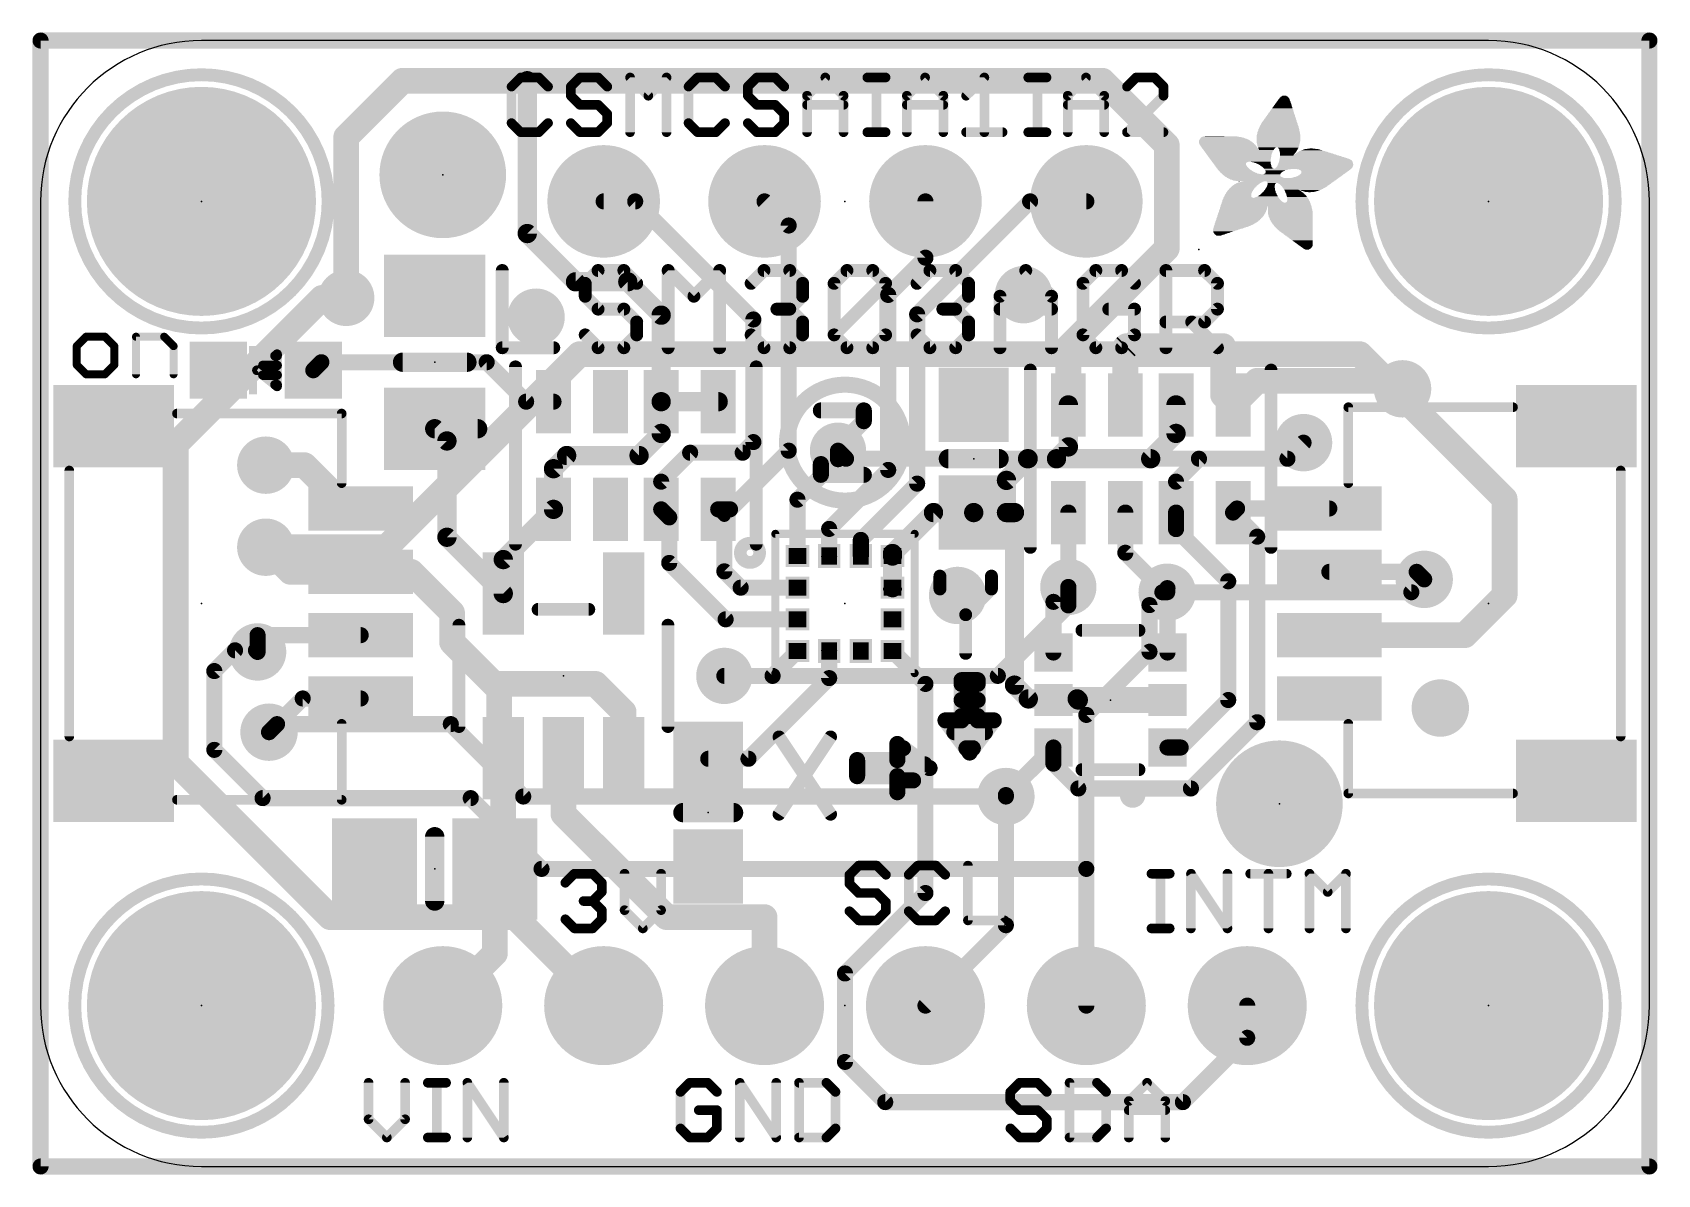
# Model space of a CAD drawing. Extents: x -0.1 to 25.5, y -0.1 to 17.9.
import ezdxf

# ---------------------------------------------------------------- set-up
doc = ezdxf.new("R2010")
doc.units = 0
for name, color, linetype in [('1', 12, 'CONTINUOUS'), ('16', 5, 'CONTINUOUS'), ('17', 110, 'CONTINUOUS'), ('18', 110, 'CONTINUOUS'), ('20', 53, 'CONTINUOUS'), ('21', 40, 'CONTINUOUS'), ('23', 40, 'CONTINUOUS'), ('29', 253, 'CONTINUOUS')]:
    doc.layers.add(name, color=color, linetype=linetype)

# ---------------------------------------------------------------- blocks, each defined once
blk = doc.blocks.new('RECT')
blk.add_solid([(-0.5, -0.5), (0.5, -0.5), (-0.5, 0.5), (0.5, 0.5)])
blk = doc.blocks.new('PIE')
at = {"const_width": 0.5}
blk.add_lwpolyline([(0, -0.25, 1), (0, 0.25, 1), (0, -0.25)], format="xyb", dxfattribs=at)
blk = doc.blocks.new('ROUNDP')
at = {"const_width": 0.5}
blk.add_lwpolyline([(0, -0.25, 1), (0, 0.25, 1), (0, -0.25)], format="xyb", dxfattribs=at)
blk = doc.blocks.new('ROUNDV')
at = {"const_width": 0.5}
blk.add_lwpolyline([(0, -0.25, 1), (0, 0.25, 1), (0, -0.25)], format="xyb", dxfattribs=at)

msp = doc.modelspace()

# ---------------------------------------------------------------- linework, layer by layer
at = {"layer": '1'}
for points, const_width in [([(0, 17.78), (25.4, 17.78)], 0.254), ([(0, 0), (0, 17.78)], 0.254), ([(25.4, 17.78), (25.4, 0)], 0.254), ([(4.826, 16.256), (5.715, 17.145)], 0.4064), ([(5.715, 17.145), (7.6835, 17.145)], 0.4064), ([(7.6835, 17.145), (16.764, 17.145)], 0.4064), ([(7.6835, 14.732), (7.6835, 17.145)], 0.3048), ([(16.764, 17.145), (17.78, 16.129)], 0.4064), ([(4.826, 16.256), (4.826, 13.716)], 0.4064), ([(17.78, 14.4959), (17.78, 16.129)], 0.4064), ([(9.388, 15.24), (8.89, 15.24)], 0.254), ([(11.2532, 13.3748), (9.388, 15.24)], 0.254), ([(11.811, 14.859), (11.43, 15.24)], 0.254), ([(13.839, 13.4566), (15.6224, 15.24)], 0.254), ([(13.97, 14.351), (13.97, 15.24)], 0.254), ([(16.51, 15.24), (15.6224, 15.24)], 0.254), ([(8.4455, 13.97), (7.6835, 14.732)], 0.3048), ([(11.811, 11.303), (11.811, 14.859)], 0.254), ([(16.226, 12.9419), (17.78, 14.4959)], 0.4064), ([(13.3818, 13.7628), (13.97, 14.351)], 0.254), ([(8.4455, 13.97), (9.271, 13.97)], 0.3048), ([(9.271, 13.97), (9.798, 13.443)], 0.3048), ([(13.3818, 10.9995), (13.3818, 13.7628)], 0.254), ([(9.798, 13.443), (9.798, 12.0768)], 0.3048), ([(11.2532, 11.4392), (11.2532, 13.3748)], 0.254), ([(13.839, 13.4566), (13.839, 10.783)], 0.254), ([(16.226, 12.026), (16.226, 12.9419)], 0.4064), ([(17.126, 12.935), (17.145, 12.954)], 0.4064), ([(17.126, 12.026), (17.126, 12.935)], 0.4064), ([(17.145, 12.954), (18.669, 12.954)], 0.4064), ([(18.669, 12.954), (18.669, 12.183)], 0.4064), ([(4.433, 12.7), (4.306, 12.573)], 0.254), ([(7.043, 12.7), (4.433, 12.7)], 0.254), ([(7.6662, 12.0768), (7.043, 12.7)], 0.254), ([(18.826, 12.026), (19.207, 12.407)], 0.4064), ([(21.375, 12.407), (19.207, 12.407)], 0.4064), ([(21.502, 12.28), (21.375, 12.407)], 0.4064), ([(18.669, 12.183), (18.826, 12.026)], 0.4064), ([(21.502, 12.153), (21.502, 12.28)], 0.4064), ([(23.114, 10.541), (21.502, 12.153)], 0.4064), ([(8.098, 12.0768), (7.6662, 12.0768)], 0.254), ([(9.798, 12.0768), (10.698, 12.0768)], 0.3048), ([(9.798, 11.576), (9.798, 12.0768)], 0.3048), ([(16.226, 12.026), (16.226, 11.363)], 0.3048), ([(17.926, 12.026), (17.926, 11.576)], 0.3048), ([(6.416, 11.457), (6.223, 11.65)], 0.3048), ([(6.901, 11.65), (6.223, 11.65)], 0.3048), ([(6.416, 11.457), (6.416, 9.9361)], 0.3048), ([(9.4488, 11.2268), (9.798, 11.576)], 0.3048), ([(11.0852, 11.2712), (11.2532, 11.4392)], 0.254), ([(17.926, 11.576), (17.526, 11.176)], 0.3048), ([(19.685, 11.176), (19.939, 11.43)], 0.254), ([(8.098, 11.019), (8.3058, 11.2268)], 0.3048), ([(8.3058, 11.2268), (9.4488, 11.2268)], 0.3048), ([(10.2552, 11.2712), (9.798, 10.814)], 0.254), ([(10.2552, 11.2712), (11.0852, 11.2712)], 0.254), ([(10.8848, 10.3768), (11.811, 11.303)], 0.254), ([(12.5897, 11.1687), (11.95, 10.529)], 0.254), ([(12.5897, 11.303), (12.5897, 11.1687)], 0.254), ([(14.732, 10.326), (15.582, 11.176)], 0.3048), ([(15.249, 10.834), (15.591, 11.176)], 0.3048), ([(15.582, 11.176), (15.591, 11.176)], 0.3048), ([(16.039, 11.176), (15.591, 11.176)], 0.3048), ([(16.226, 11.363), (16.039, 11.176)], 0.3048), ([(17.526, 11.176), (16.039, 11.176)], 0.3048), ([(17.926, 10.814), (18.288, 11.176)], 0.254), ([(19.685, 11.176), (18.288, 11.176)], 0.254), ([(4.1656, 11.0744), (3.556, 11.0744)], 0.4064), ([(4.85, 10.39), (4.1656, 11.0744)], 0.4064), ([(8.098, 10.3768), (8.098, 11.019)], 0.3048), ([(12.45, 10.0677), (13.3818, 10.9995)], 0.254), ([(9.798, 10.3768), (9.798, 10.814)], 0.254), ([(13.839, 10.783), (12.95, 9.894)], 0.254), ([(15.249, 10.834), (15.249, 10.326)], 0.3048), ([(17.926, 10.326), (17.926, 10.814)], 0.254), ([(5.054, 10.39), (4.85, 10.39)], 0.4064), ([(7.305, 9.5838), (8.098, 10.3768)], 0.3048), ([(11.95, 9.64), (11.95, 10.529)], 0.254), ([(23.114, 9.017), (23.114, 10.541)], 0.4064), ([(9.925, 10.2498), (9.798, 10.3768)], 0.254), ([(9.925, 10.2498), (9.925, 9.5303)], 0.254), ([(10.8848, 10.3768), (10.698, 10.3768)], 0.254), ([(10.795, 10.2798), (10.698, 10.3768)], 0.2032), ([(10.795, 9.398), (10.795, 10.2798)], 0.254), ([(14.097, 10.326), (13.45, 9.679)], 0.3048), ([(14.732, 10.326), (14.097, 10.326)], 0.3048), ([(14.732, 10.326), (15.249, 10.326)], 0.3048), ([(15.249, 10.326), (15.376, 10.326)], 0.3048), ([(15.376, 10.326), (15.376, 7.6011)], 0.3048), ([(16.226, 10.326), (16.226, 9.151)], 0.254), ([(17.126, 10.326), (17.126, 9.691)], 0.254), ([(17.926, 10.326), (17.926, 10.0648)], 0.254), ([(18.89, 10.39), (18.826, 10.326)], 0.254), ([(18.826, 10.326), (19.207, 9.945)], 0.254), ([(20.346, 10.39), (18.89, 10.39)], 0.254), ([(7.305, 9.0471), (6.416, 9.9361)], 0.3048), ([(12.45, 9.64), (12.45, 10.0677)], 0.254), ([(12.95, 9.64), (12.95, 9.894)], 0.254), ([(17.926, 10.0648), (18.7498, 9.241)], 0.254), ([(19.207, 9.945), (19.207, 7.015)], 0.254), ([(3.945, 9.39), (3.556, 9.779)], 0.4064), ([(13.45, 9.64), (13.45, 9.679)], 0.3048), ([(13.45, 9.14), (13.45, 9.64)], 0.3048), ([(17.7492, 9.0678), (17.126, 9.691)], 0.254), ([(5.054, 9.39), (3.945, 9.39)], 0.4064), ([(5.054, 9.39), (5.85, 9.39)], 0.4064), ([(5.85, 9.39), (6.4966, 8.7434)], 0.4064), ([(7.305, 9.0471), (7.305, 9.5838)], 0.3048), ([(10.8153, 8.64), (9.925, 9.5303)], 0.254), ([(11.053, 9.14), (10.795, 9.398)], 0.254), ([(20.346, 9.39), (21.725, 9.39)], 0.254), ([(21.725, 9.39), (21.844, 9.271)], 0.254), ([(11.95, 9.14), (11.053, 9.14)], 0.254), ([(15.991, 8.916), (16.226, 9.151)], 0.254), ([(17.7864, 9.0678), (17.7864, 9.132)], 0.254), ([(17.791, 9.132), (17.7864, 9.132)], 0.254), ([(17.791, 9.132), (17.791, 8.116)], 0.254), ([(18.7498, 9.241), (18.7498, 7.366)], 0.254), ([(15.991, 8.116), (15.991, 8.916)], 0.254), ([(17.7864, 9.0678), (17.7492, 9.0678)], 0.254), ([(22.487, 8.39), (23.114, 9.017)], 0.4064), ([(6.4966, 8.7434), (6.4966, 8.2788)], 0.4064), ([(10.8153, 8.64), (11.95, 8.64)], 0.254), ([(5.054, 8.39), (3.4262, 8.39)], 0.254), ([(3.4262, 8.39), (3.4262, 8.1252)], 0.254), ([(6.4966, 8.2788), (7.239, 7.5364)], 0.4064), ([(20.346, 8.39), (22.487, 8.39)], 0.4064), ([(11.95, 8.14), (11.557, 7.747)], 0.254), ([(12.45, 8.14), (12.45, 7.712)], 0.254), ([(13.45, 8.14), (13.97, 7.62)], 0.254), ([(7.239, 7.62), (7.239, 7.5364)], 0.4064), ([(8.763, 7.62), (7.239, 7.62)], 0.4064), ([(7.239, 7.5364), (7.239, 6.4469)], 0.4064), ([(9.205, 7.178), (8.763, 7.62)], 0.4064), ([(11.557, 7.747), (10.795, 7.747)], 0.254), ([(12.45, 7.712), (11.176, 6.438)], 0.254), ([(13.97, 7.62), (13.97, 4.318)], 0.254), ([(15.376, 7.6011), (15.5937, 7.3834)], 0.3048), ([(4.1388, 7.39), (3.6068, 6.858)], 0.254), ([(5.054, 7.39), (4.1388, 7.39)], 0.254), ([(15.5937, 7.3834), (16.3656, 7.3834)], 0.3048), ([(15.991, 7.366), (16.383, 7.366)], 0.4064), ([(16.383, 7.366), (17.791, 7.366)], 0.4064), ([(16.3656, 7.3834), (16.383, 7.366)], 0.3048), ([(18.7498, 7.366), (17.9998, 6.616)], 0.254), ([(9.205, 6.4469), (9.205, 7.178)], 0.4064), ([(19.207, 7.015), (18.161, 5.969)], 0.254), ([(15.991, 6.616), (15.24, 5.865)], 0.254), ([(15.991, 6.616), (15.9905, 6.6155)], 0.254), ([(15.9905, 6.3615), (15.9905, 6.6155)], 0.254), ([(17.791, 6.616), (17.9998, 6.616)], 0.254), ([(7.305, 6.4469), (7.239, 6.4469)], 0.4064), ([(7.305, 6.4469), (7.305, 4.831)], 0.4064), ([(8.255, 6.4469), (8.255, 5.5662)], 0.4064), ([(11.176, 6.438), (10.541, 6.438)], 0.254), ([(16.383, 5.969), (15.9905, 6.3615)], 0.254), ([(15.24, 5.842), (15.24, 5.865)], 0.254), ([(15.24, 5.842), (15.24, 3.81)], 0.254), ([(18.161, 5.969), (16.383, 5.969)], 0.254), ([(8.255, 5.5662), (9.8842, 3.937)], 0.4064), ([(7.305, 4.831), (7.173, 4.699)], 0.4064), ([(7.173, 3.363), (7.173, 4.699)], 0.4064), ([(13.97, 4.318), (12.7, 3.048)], 0.254), ([(9.8842, 3.937), (11.43, 3.937)], 0.4064), ([(11.43, 3.937), (11.43, 2.54)], 0.4064), ([(15.24, 3.81), (13.97, 2.54)], 0.254), ([(6.35, 2.54), (7.173, 3.363)], 0.4064), ([(12.7, 3.048), (12.7, 1.651)], 0.254), ([(19.05, 2.032), (19.05, 2.54)], 0.254), ([(18.034, 1.016), (19.05, 2.032)], 0.254), ([(12.7, 1.651), (13.335, 1.016)], 0.254), ([(13.335, 1.016), (18.034, 1.016)], 0.254), ([(25.4, 0), (0, 0)], 0.254)]:
    msp.add_lwpolyline(points, dxfattribs=dict(at, const_width=const_width))
for points, const_width in [([(0, 17.8435, 1), (0, 17.7165)], 0.127), ([(0.0635, 17.78, 1), (-0.0635, 17.78)], 0.127), ([(25.4635, 17.78, 1), (25.3365, 17.78)], 0.127), ([(25.4, 17.7165, 1), (25.4, 17.8435)], 0.127), ([(5.715, 17.2466, 1), (5.715, 17.0434)], 0.2032), ([(5.7868, 17.0732, 1), (5.6432, 17.2168)], 0.2032), ([(7.6835, 17.2466, 1), (7.6835, 17.0434)], 0.2032), ([(7.7597, 17.145, 1), (7.6073, 17.145)], 0.1524), ([(7.6835, 17.0434, 1), (7.6835, 17.2466)], 0.2032), ([(16.8358, 17.2168, 1), (16.6922, 17.0732)], 0.2032), ([(16.764, 17.0434, 1), (16.764, 17.2466)], 0.2032), ([(4.9276, 16.256, 1), (4.7244, 16.256)], 0.2032), ([(4.7542, 16.3278, 1), (4.8978, 16.1842)], 0.2032), ([(17.8816, 16.129, 1), (17.6784, 16.129)], 0.2032), ([(17.7082, 16.0572, 1), (17.8518, 16.2008)], 0.2032), ([(8.89, 15.3035, 1), (8.89, 15.1765)], 0.127), ([(9.4329, 15.2849, 1), (9.3431, 15.1951)], 0.127), ([(9.388, 15.1765, 1), (9.388, 15.3035)], 0.127), ([(11.4749, 15.2849, 1), (11.3851, 15.1951)], 0.127), ([(14.0335, 15.24, 1), (13.9065, 15.24)], 0.127), ([(15.6224, 15.3035, 1), (15.6224, 15.1765)], 0.127), ([(15.6673, 15.1951, 1), (15.5775, 15.2849)], 0.127), ([(16.51, 15.1765, 1), (16.51, 15.3035)], 0.127), ([(7.7374, 14.7859, 1), (7.6296, 14.6781)], 0.1524), ([(11.8745, 14.859, 1), (11.7475, 14.859)], 0.127), ([(11.7661, 14.8141, 1), (11.8559, 14.9039)], 0.127), ([(7.6073, 14.732, 1), (7.7597, 14.732)], 0.1524), ([(17.8518, 14.424, 1), (17.7082, 14.5677)], 0.2032), ([(13.9065, 14.351, 1), (14.0335, 14.351)], 0.127), ([(14.0149, 14.3061, 1), (13.9251, 14.3959)], 0.127), ([(17.6784, 14.4959, 1), (17.8816, 14.4959)], 0.2032), ([(8.4455, 14.0462, 1), (8.4455, 13.8938)], 0.1524), ([(9.3249, 14.0239, 1), (9.2171, 13.9161)], 0.1524), ([(9.271, 13.8938, 1), (9.271, 14.0462)], 0.1524), ([(8.3916, 13.9161, 1), (8.4994, 14.0239)], 0.1524), ([(13.4453, 13.7628, 1), (13.3183, 13.7628)], 0.127), ([(13.3369, 13.8077, 1), (13.4267, 13.7179)], 0.127), ([(4.7244, 13.716, 1), (4.9276, 13.716)], 0.2032), ([(9.8742, 13.443, 1), (9.7218, 13.443)], 0.1524), ([(9.7441, 13.3891, 1), (9.8519, 13.4969)], 0.1524), ([(11.3167, 13.3748, 1), (11.1897, 13.3748)], 0.127), ([(11.2083, 13.3299, 1), (11.2981, 13.4197)], 0.127), ([(13.9025, 13.4566, 1), (13.7755, 13.4566)], 0.127), ([(13.7941, 13.5015, 1), (13.8839, 13.4117)], 0.127), ([(16.3276, 12.9419, 1), (16.1244, 12.9419)], 0.2032), ([(16.1542, 13.0137, 1), (16.2978, 12.87)], 0.2032), ([(17.2276, 12.935, 1), (17.0244, 12.935)], 0.2032), ([(17.0542, 13.0068, 1), (17.1978, 12.8632)], 0.2032), ([(17.145, 13.0556, 1), (17.145, 12.8524)], 0.2032), ([(17.2168, 12.8822, 1), (17.0732, 13.0258)], 0.2032), ([(18.7706, 12.954, 1), (18.5674, 12.954)], 0.2032), ([(18.669, 12.8524, 1), (18.669, 13.0556)], 0.2032), ([(4.433, 12.7635, 1), (4.433, 12.6365)], 0.127), ([(7.043, 12.6365, 1), (7.043, 12.7635)], 0.127), ([(4.2611, 12.6179, 1), (4.3509, 12.5281)], 0.127), ([(4.4779, 12.6551, 1), (4.3881, 12.7449)], 0.127), ([(7.0879, 12.7449, 1), (6.9981, 12.6551)], 0.127), ([(19.207, 12.5086, 1), (19.207, 12.3054)], 0.2032), ([(19.2788, 12.3352, 1), (19.1352, 12.4788)], 0.2032), ([(21.4468, 12.4788, 1), (21.3032, 12.3352)], 0.2032), ([(21.375, 12.3054, 1), (21.375, 12.5086)], 0.2032), ([(18.7408, 12.2548, 1), (18.5972, 12.1112)], 0.2032), ([(21.6036, 12.28, 1), (21.4004, 12.28)], 0.2032), ([(21.5738, 12.2248, 1), (21.4302, 12.0812)], 0.2032), ([(21.4302, 12.2082, 1), (21.5738, 12.3518)], 0.2032), ([(7.6662, 12.1403, 1), (7.6662, 12.0133)], 0.127), ([(7.6213, 12.0319, 1), (7.7111, 12.1217)], 0.127), ([(8.098, 12.0133, 1), (8.098, 12.1403)], 0.127), ([(9.798, 12.153, 1), (9.798, 12.0006)], 0.1524), ([(9.8742, 12.0768, 1), (9.7218, 12.0768)], 0.1524), ([(9.7218, 12.0768, 1), (9.8742, 12.0768)], 0.1524), ([(10.698, 12.0006, 1), (10.698, 12.153)], 0.1524), ([(16.1244, 12.026, 1), (16.3276, 12.026)], 0.2032), ([(16.3022, 12.026, 1), (16.1498, 12.026)], 0.1524), ([(17.0244, 12.026, 1), (17.2276, 12.026)], 0.2032), ([(18.0022, 12.026, 1), (17.8498, 12.026)], 0.1524), ([(18.5674, 12.183, 1), (18.7706, 12.183)], 0.2032), ([(18.7542, 12.0978, 1), (18.8978, 11.9542)], 0.2032), ([(18.7542, 11.9542, 1), (18.8978, 12.0978)], 0.2032), ([(21.4004, 12.153, 1), (21.6036, 12.153)], 0.2032), ([(6.2769, 11.7039, 1), (6.1691, 11.5961)], 0.1524), ([(6.223, 11.7262, 1), (6.223, 11.5738)], 0.1524), ([(6.901, 11.5738, 1), (6.901, 11.7262)], 0.1524), ([(6.4922, 11.457, 1), (6.3398, 11.457)], 0.1524), ([(6.3621, 11.4031, 1), (6.4699, 11.5109)], 0.1524), ([(9.7218, 11.576, 1), (9.8742, 11.576)], 0.1524), ([(9.8519, 11.5221, 1), (9.7441, 11.6299)], 0.1524), ([(11.2981, 11.3943, 1), (11.2083, 11.4841)], 0.127), ([(17.8498, 11.576, 1), (18.0022, 11.576)], 0.1524), ([(17.9799, 11.5221, 1), (17.8721, 11.6299)], 0.1524), ([(19.9839, 11.3851, 1), (19.8941, 11.4749)], 0.127), ([(8.3058, 11.303, 1), (8.3058, 11.1506)], 0.1524), ([(8.3597, 11.1729, 1), (8.2519, 11.2807)], 0.1524), ([(9.3949, 11.2807, 1), (9.5027, 11.1729)], 0.1524), ([(9.4488, 11.1506, 1), (9.4488, 11.303)], 0.1524), ([(10.2552, 11.3347, 1), (10.2552, 11.2077)], 0.127), ([(10.3001, 11.2263, 1), (10.2103, 11.3161)], 0.127), ([(11.0403, 11.3161, 1), (11.1301, 11.2263)], 0.127), ([(11.0852, 11.2077, 1), (11.0852, 11.3347)], 0.127), ([(11.1897, 11.4392, 1), (11.3167, 11.4392)], 0.127), ([(11.7475, 11.303, 1), (11.8745, 11.303)], 0.127), ([(11.8559, 11.2581, 1), (11.7661, 11.3479)], 0.127), ([(12.6532, 11.303, 1), (12.5262, 11.303)], 0.127), ([(12.6346, 11.1238, 1), (12.5448, 11.2136)], 0.127), ([(15.582, 11.2522, 1), (15.582, 11.0998)], 0.1524), ([(15.591, 11.2522, 1), (15.591, 11.0998)], 0.1524), ([(15.6359, 11.1221, 1), (15.5281, 11.2299)], 0.1524), ([(15.6449, 11.1221, 1), (15.5371, 11.2299)], 0.1524), ([(15.591, 11.0998, 1), (15.591, 11.2522)], 0.1524), ([(16.039, 11.2522, 1), (16.039, 11.0998)], 0.1524), ([(15.9851, 11.2299, 1), (16.0929, 11.1221)], 0.1524), ([(16.039, 11.0998, 1), (16.039, 11.2522)], 0.1524), ([(16.1498, 11.363, 1), (16.3022, 11.363)], 0.1524), ([(16.2799, 11.3091, 1), (16.1721, 11.4169)], 0.1524), ([(17.4721, 11.2299, 1), (17.5799, 11.1221)], 0.1524), ([(17.526, 11.0998, 1), (17.526, 11.2522)], 0.1524), ([(18.288, 11.2395, 1), (18.288, 11.1125)], 0.127), ([(18.3329, 11.1311, 1), (18.2431, 11.2209)], 0.127), ([(19.685, 11.1125, 1), (19.685, 11.2395)], 0.127), ([(3.556, 11.176, 1), (3.556, 10.9728)], 0.2032), ([(4.2374, 11.1462, 1), (4.0938, 11.0026)], 0.2032), ([(4.1656, 10.9728, 1), (4.1656, 11.176)], 0.2032), ([(8.1742, 11.019, 1), (8.0218, 11.019)], 0.1524), ([(8.0441, 11.0729, 1), (8.1519, 10.9651)], 0.1524), ([(12.5262, 11.1687, 1), (12.6532, 11.1687)], 0.127), ([(13.3183, 10.9995, 1), (13.4453, 10.9995)], 0.127), ([(13.4267, 10.9546, 1), (13.3369, 11.0444)], 0.127), ([(19.6401, 11.2209, 1), (19.7299, 11.1311)], 0.127), ([(9.8615, 10.814, 1), (9.7345, 10.814)], 0.127), ([(9.7531, 10.8589, 1), (9.8429, 10.7691)], 0.127), ([(13.7755, 10.783, 1), (13.9025, 10.783)], 0.127), ([(13.8839, 10.7381, 1), (13.7941, 10.8279)], 0.127), ([(15.3252, 10.834, 1), (15.1728, 10.834)], 0.1524), ([(15.1951, 10.8879, 1), (15.3029, 10.7801)], 0.1524), ([(17.9895, 10.814, 1), (17.8625, 10.814)], 0.127), ([(17.8811, 10.8589, 1), (17.9709, 10.7691)], 0.127), ([(4.85, 10.4916, 1), (4.85, 10.2884)], 0.2032), ([(4.7782, 10.3182, 1), (4.9218, 10.4618)], 0.2032), ([(5.054, 10.2884, 1), (5.054, 10.4916)], 0.2032), ([(8.1519, 10.3229, 1), (8.0441, 10.4307)], 0.1524), ([(12.0135, 10.529, 1), (11.8865, 10.529)], 0.127), ([(11.9051, 10.5739, 1), (11.9949, 10.4841)], 0.127), ([(23.2156, 10.541, 1), (23.0124, 10.541)], 0.2032), ([(23.0422, 10.4692, 1), (23.1858, 10.6128)], 0.2032), ([(8.0218, 10.3768, 1), (8.1742, 10.3768)], 0.1524), ([(9.8429, 10.4217, 1), (9.7531, 10.3319)], 0.127), ([(9.7345, 10.3768, 1), (9.8615, 10.3768)], 0.127), ([(9.9885, 10.2498, 1), (9.8615, 10.2498)], 0.127), ([(9.8801, 10.2049, 1), (9.9699, 10.2947)], 0.127), ([(10.698, 10.4403, 1), (10.698, 10.3133)], 0.127), ([(10.7339, 10.4127, 1), (10.6621, 10.3409)], 0.1016), ([(10.8585, 10.2798, 1), (10.7315, 10.2798)], 0.127), ([(10.7591, 10.2439, 1), (10.8309, 10.3157)], 0.1016), ([(10.8399, 10.4217, 1), (10.9297, 10.3319)], 0.127), ([(10.8848, 10.3133, 1), (10.8848, 10.4403)], 0.127), ([(14.097, 10.4022, 1), (14.097, 10.2498)], 0.1524), ([(14.1509, 10.2721, 1), (14.0431, 10.3799)], 0.1524), ([(14.732, 10.4022, 1), (14.732, 10.2498)], 0.1524), ([(14.6781, 10.3799, 1), (14.7859, 10.2721)], 0.1524), ([(14.732, 10.2498, 1), (14.732, 10.4022)], 0.1524), ([(15.249, 10.4022, 1), (15.249, 10.2498)], 0.1524), ([(15.1728, 10.326, 1), (15.3252, 10.326)], 0.1524), ([(15.249, 10.2498, 1), (15.249, 10.4022)], 0.1524), ([(15.4522, 10.326, 1), (15.2998, 10.326)], 0.1524), ([(15.376, 10.2498, 1), (15.376, 10.4022)], 0.1524), ([(16.2895, 10.326, 1), (16.1625, 10.326)], 0.127), ([(17.1895, 10.326, 1), (17.0625, 10.326)], 0.127), ([(17.9895, 10.326, 1), (17.8625, 10.326)], 0.127), ([(17.8625, 10.326, 1), (17.9895, 10.326)], 0.127), ([(18.8709, 10.3709, 1), (18.7811, 10.2811)], 0.127), ([(18.7811, 10.3709, 1), (18.8709, 10.2811)], 0.127), ([(18.89, 10.4535, 1), (18.89, 10.3265)], 0.127), ([(18.9349, 10.3451, 1), (18.8451, 10.4349)], 0.127), ([(20.346, 10.3265, 1), (20.346, 10.4535)], 0.127), ([(6.4699, 9.99, 1), (6.3621, 9.8822)], 0.1524), ([(6.3398, 9.9361, 1), (6.4922, 9.9361)], 0.1524), ([(12.5135, 10.0677, 1), (12.3865, 10.0677)], 0.127), ([(12.4051, 10.1126, 1), (12.4949, 10.0228)], 0.127), ([(13.0135, 9.894, 1), (12.8865, 9.894)], 0.127), ([(17.9709, 10.1097, 1), (17.8811, 10.0199)], 0.127), ([(17.8625, 10.0648, 1), (17.9895, 10.0648)], 0.127), ([(19.2705, 9.945, 1), (19.1435, 9.945)], 0.127), ([(19.1621, 9.9001, 1), (19.2519, 9.9899)], 0.127), ([(3.6278, 9.8508, 1), (3.4842, 9.7072)], 0.2032), ([(12.9051, 9.9389, 1), (12.9949, 9.8491)], 0.127), ([(13.5262, 9.679, 1), (13.3738, 9.679)], 0.1524), ([(13.3961, 9.7329, 1), (13.5039, 9.6251)], 0.1524), ([(13.5262, 9.64, 1), (13.3738, 9.64)], 0.1524), ([(17.1709, 9.7359, 1), (17.0811, 9.6461)], 0.127), ([(17.0625, 9.691, 1), (17.1895, 9.691)], 0.127), ([(3.945, 9.4916, 1), (3.945, 9.2884)], 0.2032), ([(3.8732, 9.3182, 1), (4.0168, 9.4618)], 0.2032), ([(5.054, 9.4916, 1), (5.054, 9.2884)], 0.2032), ([(5.054, 9.2884, 1), (5.054, 9.4916)], 0.2032), ([(5.9218, 9.4618, 1), (5.7782, 9.3182)], 0.2032), ([(5.85, 9.2884, 1), (5.85, 9.4916)], 0.2032), ([(7.3812, 9.5838, 1), (7.2288, 9.5838)], 0.1524), ([(7.2511, 9.6377, 1), (7.3589, 9.5299)], 0.1524), ([(9.9699, 9.5752, 1), (9.8801, 9.4854)], 0.127), ([(9.8615, 9.5303, 1), (9.9885, 9.5303)], 0.127), ([(10.8399, 9.4429, 1), (10.7501, 9.3531)], 0.127), ([(11.8865, 9.64, 1), (12.0135, 9.64)], 0.127), ([(12.3865, 9.64, 1), (12.5135, 9.64)], 0.127), ([(12.8865, 9.64, 1), (13.0135, 9.64)], 0.127), ([(13.3738, 9.64, 1), (13.5262, 9.64)], 0.1524), ([(20.346, 9.4535, 1), (20.346, 9.3265)], 0.127), ([(21.7699, 9.4349, 1), (21.6801, 9.3451)], 0.127), ([(21.725, 9.3265, 1), (21.725, 9.4535)], 0.127), ([(10.7315, 9.398, 1), (10.8585, 9.398)], 0.127), ([(11.053, 9.2035, 1), (11.053, 9.0765)], 0.127), ([(11.0081, 9.0951, 1), (11.0979, 9.1849)], 0.127), ([(11.95, 9.0765, 1), (11.95, 9.2035)], 0.127), ([(16.2709, 9.1061, 1), (16.1811, 9.1959)], 0.127), ([(17.8499, 9.132, 1), (17.7229, 9.132)], 0.127), ([(17.7864, 9.1955, 1), (17.7864, 9.0685)], 0.127), ([(17.8545, 9.132, 1), (17.7275, 9.132)], 0.127), ([(17.791, 9.0685, 1), (17.791, 9.1955)], 0.127), ([(18.8133, 9.241, 1), (18.6863, 9.241)], 0.127), ([(18.7049, 9.1961, 1), (18.7947, 9.2859)], 0.127), ([(21.7991, 9.2261, 1), (21.8889, 9.3159)], 0.127), ([(7.2288, 9.0471, 1), (7.3812, 9.0471)], 0.1524), ([(7.2511, 8.9932, 1), (7.3589, 9.101)], 0.1524), ([(13.3738, 9.14, 1), (13.5262, 9.14)], 0.1524), ([(16.0545, 8.916, 1), (15.9275, 8.916)], 0.127), ([(15.9461, 8.9609, 1), (16.0359, 8.8711)], 0.127), ([(16.1625, 9.151, 1), (16.2895, 9.151)], 0.127), ([(17.7492, 9.1313, 1), (17.7492, 9.0043)], 0.127), ([(17.7043, 9.0229, 1), (17.7941, 9.1127)], 0.127), ([(17.7229, 9.0678, 1), (17.8499, 9.0678)], 0.127), ([(17.7864, 9.0043, 1), (17.7864, 9.1313)], 0.127), ([(23.0124, 9.017, 1), (23.2156, 9.017)], 0.2032), ([(23.1858, 8.9452, 1), (23.0422, 9.0888)], 0.2032), ([(6.5982, 8.7434, 1), (6.395, 8.7434)], 0.2032), ([(6.4248, 8.6716, 1), (6.5684, 8.8152)], 0.2032), ([(10.8153, 8.7035, 1), (10.8153, 8.5765)], 0.127), ([(10.7704, 8.5951, 1), (10.8602, 8.6849)], 0.127), ([(11.95, 8.5765, 1), (11.95, 8.7035)], 0.127), ([(3.4262, 8.4535, 1), (3.4262, 8.3265)], 0.127), ([(3.4897, 8.39, 1), (3.3627, 8.39)], 0.127), ([(5.054, 8.3265, 1), (5.054, 8.4535)], 0.127), ([(6.5684, 8.3506, 1), (6.4248, 8.2069)], 0.2032), ([(20.346, 8.4916, 1), (20.346, 8.2884)], 0.2032), ([(22.4152, 8.4618, 1), (22.5588, 8.3182)], 0.2032), ([(22.487, 8.2884, 1), (22.487, 8.4916)], 0.2032), ([(6.395, 8.2788, 1), (6.5982, 8.2788)], 0.2032), ([(11.9949, 8.0951, 1), (11.9051, 8.1849)], 0.127), ([(12.5135, 8.14, 1), (12.3865, 8.14)], 0.127), ([(13.4949, 8.1849, 1), (13.4051, 8.0951)], 0.127), ([(3.3627, 8.1252, 1), (3.4897, 8.1252)], 0.127), ([(15.9275, 8.116, 1), (16.0545, 8.116)], 0.127), ([(17.7275, 8.116, 1), (17.8545, 8.116)], 0.127), ([(7.3406, 7.62, 1), (7.1374, 7.62)], 0.2032), ([(7.239, 7.7216, 1), (7.239, 7.5184)], 0.2032), ([(7.3406, 7.5364, 1), (7.1374, 7.5364)], 0.2032), ([(7.1672, 7.4645, 1), (7.3108, 7.6082)], 0.2032), ([(8.8348, 7.6918, 1), (8.6912, 7.5482)], 0.2032), ([(8.763, 7.5184, 1), (8.763, 7.7216)], 0.2032), ([(10.795, 7.8105, 1), (10.795, 7.6835)], 0.127), ([(11.5121, 7.7919, 1), (11.6019, 7.7021)], 0.127), ([(11.557, 7.6835, 1), (11.557, 7.8105)], 0.127), ([(12.3865, 7.712, 1), (12.5135, 7.712)], 0.127), ([(12.4949, 7.6671, 1), (12.4051, 7.7569)], 0.127), ([(14.0335, 7.62, 1), (13.9065, 7.62)], 0.127), ([(13.9251, 7.5751, 1), (14.0149, 7.6649)], 0.127), ([(15.4299, 7.655, 1), (15.3221, 7.5472)], 0.1524), ([(4.1388, 7.4535, 1), (4.1388, 7.3265)], 0.127), ([(4.1837, 7.3451, 1), (4.0939, 7.4349)], 0.127), ([(5.054, 7.3265, 1), (5.054, 7.4535)], 0.127), ([(7.1374, 7.5364, 1), (7.3406, 7.5364)], 0.2032), ([(15.2998, 7.6011, 1), (15.4522, 7.6011)], 0.1524), ([(15.5937, 7.4596, 1), (15.5937, 7.3072)], 0.1524), ([(15.5398, 7.3295, 1), (15.6476, 7.4373)], 0.1524), ([(15.991, 7.4676, 1), (15.991, 7.2644)], 0.2032), ([(16.383, 7.4676, 1), (16.383, 7.2644)], 0.2032), ([(16.4195, 7.4373, 1), (16.3117, 7.3295)], 0.1524), ([(16.3291, 7.3121, 1), (16.4369, 7.4199)], 0.1524), ([(16.383, 7.2644, 1), (16.383, 7.4676)], 0.2032), ([(16.3656, 7.3072, 1), (16.3656, 7.4596)], 0.1524), ([(17.791, 7.2644, 1), (17.791, 7.4676)], 0.2032), ([(18.7947, 7.3211, 1), (18.7049, 7.4109)], 0.127), ([(9.3066, 7.178, 1), (9.1034, 7.178)], 0.2032), ([(9.1332, 7.1062, 1), (9.2768, 7.2498)], 0.2032), ([(18.6863, 7.366, 1), (18.8133, 7.366)], 0.127), ([(3.5619, 6.9029, 1), (3.6517, 6.8131)], 0.127), ([(19.1435, 7.015, 1), (19.2705, 7.015)], 0.127), ([(19.2519, 6.9701, 1), (19.1621, 7.0599)], 0.127), ([(16.054, 6.6155, 1), (15.927, 6.6155)], 0.127), ([(15.9456, 6.6604, 1), (16.0354, 6.5706)], 0.127), ([(16.0359, 6.5711, 1), (15.9461, 6.6609)], 0.127), ([(16.0359, 6.5711, 1), (15.9461, 6.6609)], 0.127), ([(17.791, 6.6795, 1), (17.791, 6.5525)], 0.127), ([(17.9549, 6.6609, 1), (18.0447, 6.5711)], 0.127), ([(17.9998, 6.5525, 1), (17.9998, 6.6795)], 0.127), ([(7.239, 6.5485, 1), (7.239, 6.3453)], 0.2032), ([(7.1374, 6.4469, 1), (7.3406, 6.4469)], 0.2032), ([(7.4066, 6.4469, 1), (7.2034, 6.4469)], 0.2032), ([(7.305, 6.3453, 1), (7.305, 6.5485)], 0.2032), ([(8.3566, 6.4469, 1), (8.1534, 6.4469)], 0.2032), ([(9.1034, 6.4469, 1), (9.3066, 6.4469)], 0.2032), ([(10.541, 6.5015, 1), (10.541, 6.3745)], 0.127), ([(11.1311, 6.4829, 1), (11.2209, 6.3931)], 0.127), ([(11.176, 6.3745, 1), (11.176, 6.5015)], 0.127), ([(16.0354, 6.4064, 1), (15.9456, 6.3166)], 0.127), ([(15.927, 6.3615, 1), (16.054, 6.3615)], 0.127), ([(15.3035, 5.865, 1), (15.1765, 5.865)], 0.127), ([(15.1951, 5.9099, 1), (15.2849, 5.8201)], 0.127), ([(15.3035, 5.842, 1), (15.1765, 5.842)], 0.127), ([(15.1765, 5.842, 1), (15.3035, 5.842)], 0.127), ([(16.383, 6.0325, 1), (16.383, 5.9055)], 0.127), ([(16.3381, 5.9241, 1), (16.4279, 6.0139)], 0.127), ([(18.1161, 6.0139, 1), (18.2059, 5.9241)], 0.127), ([(18.161, 5.9055, 1), (18.161, 6.0325)], 0.127), ([(8.3268, 5.638, 1), (8.1832, 5.4943)], 0.2032), ([(8.1534, 5.5662, 1), (8.3566, 5.5662)], 0.2032), ([(7.2746, 4.699, 1), (7.0714, 4.699)], 0.2032), ([(7.2034, 4.831, 1), (7.4066, 4.831)], 0.2032), ([(7.3768, 4.7592, 1), (7.2332, 4.9028)], 0.2032), ([(7.1012, 4.7708, 1), (7.2448, 4.6272)], 0.2032), ([(13.9065, 4.318, 1), (14.0335, 4.318)], 0.127), ([(14.0149, 4.2731, 1), (13.9251, 4.3629)], 0.127), ([(9.8842, 4.0386, 1), (9.8842, 3.8354)], 0.2032), ([(9.8123, 3.8652, 1), (9.956, 4.0088)], 0.2032), ([(11.5316, 3.937, 1), (11.3284, 3.937)], 0.2032), ([(11.43, 3.8354, 1), (11.43, 4.0386)], 0.2032), ([(15.1765, 3.81, 1), (15.3035, 3.81)], 0.127), ([(15.2849, 3.7651, 1), (15.1951, 3.8549)], 0.127), ([(7.0714, 3.363, 1), (7.2746, 3.363)], 0.2032), ([(7.2448, 3.2912, 1), (7.1012, 3.4348)], 0.2032), ([(12.7635, 3.048, 1), (12.6365, 3.048)], 0.127), ([(12.6551, 3.0929, 1), (12.7449, 3.0031)], 0.127), ([(6.2782, 2.6118, 1), (6.4218, 2.4682)], 0.2032), ([(11.3284, 2.54, 1), (11.5316, 2.54)], 0.2032), ([(13.9251, 2.5849, 1), (14.0149, 2.4951)], 0.127), ([(19.1135, 2.54, 1), (18.9865, 2.54)], 0.127), ([(18.9865, 2.032, 1), (19.1135, 2.032)], 0.127), ([(19.0949, 1.9871, 1), (19.0051, 2.0769)], 0.127), ([(12.7449, 1.6959, 1), (12.6551, 1.6061)], 0.127), ([(12.6365, 1.651, 1), (12.7635, 1.651)], 0.127), ([(13.335, 1.0795, 1), (13.335, 0.9525)], 0.127), ([(13.2901, 0.9711, 1), (13.3799, 1.0609)], 0.127), ([(17.9891, 1.0609, 1), (18.0789, 0.9711)], 0.127), ([(18.034, 0.9525, 1), (18.034, 1.0795)], 0.127), ([(0, 0.0635, 1), (0, -0.0635)], 0.127), ([(-0.0635, 0, 1), (0.0635, 0)], 0.127), ([(25.3365, 0, 1), (25.4635, 0)], 0.127), ([(25.4, -0.0635, 1), (25.4, 0.0635)], 0.127)]:
    msp.add_lwpolyline(points, format="xyb", dxfattribs=dict(at, const_width=const_width))
at = {"layer": '16'}
for points, const_width in [([(0, 17.78), (25.4, 17.78)], 0.254), ([(0, 0), (0, 17.78)], 0.254), ([(25.4, 17.78), (25.4, 0)], 0.254), ([(2.1336, 11.4046), (4.445, 13.716)], 0.4064), ([(4.826, 13.716), (4.445, 13.716)], 0.4064), ([(8.509, 12.827), (5.461, 9.779)], 0.4064), ([(20.828, 12.827), (8.509, 12.827)], 0.4064), ([(21.375, 12.28), (20.828, 12.827)], 0.4064), ([(21.502, 12.28), (21.375, 12.28)], 0.4064), ([(2.1336, 6.3754), (2.1336, 11.4046)], 0.4064), ([(19.685, 11.176), (19.939, 11.43)], 0.254), ([(12.5897, 11.303), (12.7167, 11.176)], 0.254), ([(12.7167, 11.176), (19.685, 11.176)], 0.254), ([(3.556, 9.779), (5.461, 9.779)], 0.4064), ([(16.226, 8.86), (16.226, 9.151)], 0.254), ([(21.844, 9.271), (21.6408, 9.0678)], 0.254), ([(16.226, 8.86), (15.113, 7.747)], 0.254), ([(17.7102, 9.0678), (17.507, 8.8646)], 0.254), ([(17.507, 8.8646), (17.507, 8.128)], 0.254), ([(17.7864, 9.0678), (17.7102, 9.0678)], 0.254), ([(21.6408, 9.0678), (17.7864, 9.0678)], 0.254), ([(3.0706, 8.1506), (2.7432, 7.8232)], 0.254), ([(3.4008, 8.1506), (3.0706, 8.1506)], 0.254), ([(3.4262, 8.1252), (3.4008, 8.1506)], 0.254), ([(17.507, 8.128), (16.51, 7.131)], 0.254), ([(2.7432, 7.8232), (2.7432, 6.5786)], 0.254), ([(10.795, 7.747), (15.113, 7.747)], 0.254), ([(16.51, 7.131), (16.51, 4.699)], 0.254), ([(3.6068, 6.858), (3.7338, 6.985)], 0.254), ([(6.477, 6.985), (3.7338, 6.985)], 0.254), ([(7.62, 5.842), (6.477, 6.985)], 0.254), ([(2.7432, 6.5786), (3.5052, 5.8166)], 0.254), ([(4.572, 3.937), (2.1336, 6.3754)], 0.4064), ([(3.5052, 5.8166), (6.7915, 5.8166)], 0.254), ([(6.7915, 5.8166), (7.9091, 4.699)], 0.254), ([(15.24, 5.842), (7.62, 5.842)], 0.254), ([(7.9091, 4.699), (16.51, 4.699)], 0.254), ([(16.51, 4.699), (16.51, 2.54)], 0.254), ([(7.493, 3.937), (4.572, 3.937)], 0.4064), ([(8.89, 2.54), (7.493, 3.937)], 0.4064), ([(25.4, 0), (0, 0)], 0.254)]:
    msp.add_lwpolyline(points, dxfattribs=dict(at, const_width=const_width))
for points, const_width in [([(0, 17.8435, 1), (0, 17.7165)], 0.127), ([(0.0635, 17.78, 1), (-0.0635, 17.78)], 0.127), ([(25.4635, 17.78, 1), (25.3365, 17.78)], 0.127), ([(25.4, 17.7165, 1), (25.4, 17.8435)], 0.127), ([(4.445, 13.8176, 1), (4.445, 13.6144)], 0.2032), ([(4.5168, 13.6442, 1), (4.3732, 13.7878)], 0.2032), ([(4.826, 13.6144, 1), (4.826, 13.8176)], 0.2032), ([(8.509, 12.9286, 1), (8.509, 12.7254)], 0.2032), ([(8.5808, 12.7552, 1), (8.4372, 12.8988)], 0.2032), ([(20.8998, 12.8988, 1), (20.7562, 12.7552)], 0.2032), ([(20.828, 12.7254, 1), (20.828, 12.9286)], 0.2032), ([(21.375, 12.3816, 1), (21.375, 12.1784)], 0.2032), ([(21.3032, 12.2082, 1), (21.4468, 12.3518)], 0.2032), ([(21.502, 12.1784, 1), (21.502, 12.3816)], 0.2032), ([(2.2352, 11.4046, 1), (2.032, 11.4046)], 0.2032), ([(2.0618, 11.4764, 1), (2.2054, 11.3328)], 0.2032), ([(19.9839, 11.3851, 1), (19.8941, 11.4749)], 0.127), ([(12.6346, 11.3479, 1), (12.5448, 11.2581)], 0.127), ([(12.7167, 11.2395, 1), (12.7167, 11.1125)], 0.127), ([(19.685, 11.1125, 1), (19.685, 11.2395)], 0.127), ([(12.6718, 11.1311, 1), (12.7616, 11.2209)], 0.127), ([(19.6401, 11.2209, 1), (19.7299, 11.1311)], 0.127), ([(3.556, 9.8806, 1), (3.556, 9.6774)], 0.2032), ([(5.3892, 9.8508, 1), (5.5328, 9.7072)], 0.2032), ([(5.461, 9.6774, 1), (5.461, 9.8806)], 0.2032), ([(16.2895, 9.151, 1), (16.1625, 9.151)], 0.127), ([(21.8889, 9.2261, 1), (21.7991, 9.3159)], 0.127), ([(16.2709, 8.8151, 1), (16.1811, 8.9049)], 0.127), ([(17.5705, 8.8646, 1), (17.4435, 8.8646)], 0.127), ([(17.7102, 9.1313, 1), (17.7102, 9.0043)], 0.127), ([(17.7551, 9.0229, 1), (17.6653, 9.1127)], 0.127), ([(17.7864, 9.1313, 1), (17.7864, 9.0043)], 0.127), ([(17.7864, 9.0043, 1), (17.7864, 9.1313)], 0.127), ([(21.5959, 9.1127, 1), (21.6857, 9.0229)], 0.127), ([(21.6408, 9.0043, 1), (21.6408, 9.1313)], 0.127), ([(16.1625, 8.86, 1), (16.2895, 8.86)], 0.127), ([(17.4621, 8.9095, 1), (17.5519, 8.8197)], 0.127), ([(3.0706, 8.2141, 1), (3.0706, 8.0871)], 0.127), ([(3.1155, 8.1057, 1), (3.0257, 8.1955)], 0.127), ([(3.4457, 8.1955, 1), (3.3559, 8.1057)], 0.127), ([(3.3813, 8.0803, 1), (3.4711, 8.1701)], 0.127), ([(3.4008, 8.0871, 1), (3.4008, 8.2141)], 0.127), ([(17.5519, 8.0831, 1), (17.4621, 8.1729)], 0.127), ([(17.4435, 8.128, 1), (17.5705, 8.128)], 0.127), ([(2.8067, 7.8232, 1), (2.6797, 7.8232)], 0.127), ([(2.6983, 7.8681, 1), (2.7881, 7.7783)], 0.127), ([(10.795, 7.8105, 1), (10.795, 7.6835)], 0.127), ([(15.0681, 7.7919, 1), (15.1579, 7.7021)], 0.127), ([(15.113, 7.6835, 1), (15.113, 7.8105)], 0.127), ([(16.5735, 7.131, 1), (16.4465, 7.131)], 0.127), ([(16.4651, 7.1759, 1), (16.5549, 7.0861)], 0.127), ([(3.5619, 6.9029, 1), (3.6517, 6.8131)], 0.127), ([(3.7338, 7.0485, 1), (3.7338, 6.9215)], 0.127), ([(3.7787, 6.9401, 1), (3.6889, 7.0299)], 0.127), ([(6.5219, 7.0299, 1), (6.4321, 6.9401)], 0.127), ([(6.477, 6.9215, 1), (6.477, 7.0485)], 0.127), ([(2.7881, 6.6235, 1), (2.6983, 6.5337)], 0.127), ([(2.032, 6.3754, 1), (2.2352, 6.3754)], 0.2032), ([(2.2054, 6.4472, 1), (2.0618, 6.3036)], 0.2032), ([(2.6797, 6.5786, 1), (2.8067, 6.5786)], 0.127), ([(3.5052, 5.8801, 1), (3.5052, 5.7531)], 0.127), ([(3.4603, 5.7717, 1), (3.5501, 5.8615)], 0.127), ([(6.8364, 5.8615, 1), (6.7466, 5.7717)], 0.127), ([(6.7915, 5.7531, 1), (6.7915, 5.8801)], 0.127), ([(7.62, 5.9055, 1), (7.62, 5.7785)], 0.127), ([(7.5751, 5.7971, 1), (7.6649, 5.8869)], 0.127), ([(15.24, 5.7785, 1), (15.24, 5.9055)], 0.127), ([(7.9091, 4.7625, 1), (7.9091, 4.6355)], 0.127), ([(7.8642, 4.6541, 1), (7.954, 4.7439)], 0.127), ([(16.5735, 4.699, 1), (16.4465, 4.699)], 0.127), ([(16.4465, 4.699, 1), (16.5735, 4.699)], 0.127), ([(16.51, 4.6355, 1), (16.51, 4.7625)], 0.127), ([(4.572, 4.0386, 1), (4.572, 3.8354)], 0.2032), ([(4.5002, 3.8652, 1), (4.6438, 4.0088)], 0.2032), ([(7.5648, 4.0088, 1), (7.4212, 3.8652)], 0.2032), ([(7.493, 3.8354, 1), (7.493, 4.0386)], 0.2032), ([(8.8182, 2.4682, 1), (8.9618, 2.6118)], 0.2032), ([(16.4465, 2.54, 1), (16.5735, 2.54)], 0.127), ([(0, 0.0635, 1), (0, -0.0635)], 0.127), ([(-0.0635, 0, 1), (0.0635, 0)], 0.127), ([(25.3365, 0, 1), (25.4635, 0)], 0.127), ([(25.4, -0.0635, 1), (25.4, 0.0635)], 0.127)]:
    msp.add_lwpolyline(points, format="xyb", dxfattribs=dict(at, const_width=const_width))
at = {"layer": '20'}
for p, q in [((22.86, 17.78), (2.54, 17.78)), ((0, 15.24), (0, 2.54)), ((25.4, 2.54), (25.4, 15.24)), ((2.54, 0), (22.86, 0))]:
    msp.add_line(p, q, dxfattribs=at)
for centre, start, end in [((2.54, 15.24), 90, 180), ((22.86, 15.24), 0, 90), ((2.54, 2.54), 180, 270), ((22.86, 2.54), 270, 0)]:
    msp.add_arc(centre, 2.54, start, end, dxfattribs=at)
at = {"layer": '21'}
for points, const_width in [([(2.54, 13.24, 1), (2.54, 17.24, 1), (2.54, 13.24)], 0.2032), ([(7.58, 17.2346, 1), (7.58, 17.1584)], 0.0762), ([(7.6069, 17.1696, 1), (7.553, 17.2235)], 0.0762), ([(7.895, 17.2235, 1), (7.8411, 17.1696)], 0.0762), ([(7.8681, 17.1584, 1), (7.8681, 17.2346)], 0.0762), ([(8.5155, 17.2346, 1), (8.5155, 17.1584)], 0.0762), ([(8.5424, 17.1696, 1), (8.4886, 17.2235)], 0.0762), ([(8.8306, 17.2235, 1), (8.7767, 17.1696)], 0.0762), ([(8.8036, 17.1584, 1), (8.8036, 17.2346)], 0.0762), ([(9.3339, 17.2235, 1), (9.28, 17.1696)], 0.0762), ([(9.3451, 17.1965, 1), (9.2689, 17.1965)], 0.0762), ([(9.9213, 17.1965, 1), (9.8451, 17.1965)], 0.0762), ([(9.9101, 17.1696, 1), (9.8562, 17.2235)], 0.0762), ([(10.374, 17.2346, 1), (10.374, 17.1584)], 0.0762), ([(10.4009, 17.1696, 1), (10.347, 17.2235)], 0.0762), ([(10.689, 17.2235, 1), (10.6351, 17.1696)], 0.0762), ([(10.6621, 17.1584, 1), (10.6621, 17.2346)], 0.0762), ([(11.3095, 17.2346, 1), (11.3095, 17.1584)], 0.0762), ([(11.3364, 17.1696, 1), (11.2826, 17.2235)], 0.0762), ([(11.6246, 17.2235, 1), (11.5707, 17.1696)], 0.0762), ([(11.5976, 17.1584, 1), (11.5976, 17.2346)], 0.0762), ([(12.416, 17.2235, 1), (12.3621, 17.1696)], 0.0762), ([(12.416, 17.1696, 1), (12.3621, 17.2235)], 0.0762), ([(13.0528, 17.2346, 1), (13.0528, 17.1584)], 0.0762), ([(13.235, 17.1965, 1), (13.1588, 17.1965)], 0.0762), ([(13.341, 17.1584, 1), (13.341, 17.2346)], 0.0762), ([(13.9916, 17.2235, 1), (13.9377, 17.1696)], 0.0762), ([(13.9916, 17.1696, 1), (13.9377, 17.2235)], 0.0762), ([(14.9383, 17.1965, 1), (14.862, 17.1965)], 0.0762), ([(14.9271, 17.1696, 1), (14.8732, 17.2235)], 0.0762), ([(15.5928, 17.2346, 1), (15.5928, 17.1584)], 0.0762), ([(15.775, 17.1965, 1), (15.6988, 17.1965)], 0.0762), ([(15.881, 17.1584, 1), (15.881, 17.2346)], 0.0762), ([(16.5316, 17.2235, 1), (16.4777, 17.1696)], 0.0762), ([(16.5316, 17.1696, 1), (16.4777, 17.2235)], 0.0762), ([(17.2961, 17.2346, 1), (17.2961, 17.1584)], 0.0762), ([(17.323, 17.1696, 1), (17.2692, 17.2235)], 0.0762), ([(17.6111, 17.2235, 1), (17.5573, 17.1696)], 0.0762), ([(17.5842, 17.1584, 1), (17.5842, 17.2346)], 0.0762), ([(22.86, 13.24, 1), (22.86, 17.24, 1), (22.86, 13.24)], 0.2032), ([(7.474, 17.0525, 1), (7.3978, 17.0525)], 0.0762), ([(7.409, 17.0794, 1), (7.4629, 17.0255)], 0.0762), ([(7.9852, 17.0255, 1), (8.0391, 17.0794)], 0.0762), ([(8.4095, 17.0525, 1), (8.3333, 17.0525)], 0.0762), ([(8.3445, 17.0794, 1), (8.3984, 17.0255)], 0.0762), ([(8.3984, 16.9354, 1), (8.3445, 16.8815)], 0.0762), ([(8.3333, 16.9084, 1), (8.4095, 16.9084)], 0.0762), ([(8.9207, 17.0255, 1), (8.9746, 17.0794)], 0.0762), ([(9.5681, 16.9354, 1), (9.622, 16.8815)], 0.0762), ([(9.5681, 16.8815, 1), (9.622, 16.9354)], 0.0762), ([(10.268, 17.0525, 1), (10.1918, 17.0525)], 0.0762), ([(10.203, 17.0794, 1), (10.2569, 17.0255)], 0.0762), ([(10.7792, 17.0255, 1), (10.8331, 17.0794)], 0.0762), ([(11.2035, 17.0525, 1), (11.1273, 17.0525)], 0.0762), ([(11.1385, 17.0794, 1), (11.1924, 17.0255)], 0.0762), ([(11.1924, 16.9354, 1), (11.1385, 16.8815)], 0.0762), ([(11.1273, 16.9084, 1), (11.2035, 16.9084)], 0.0762), ([(11.7147, 17.0255, 1), (11.7686, 17.0794)], 0.0762), ([(12.074, 16.9354, 1), (12.1279, 16.8815)], 0.0762), ([(12.1391, 16.9084, 1), (12.0629, 16.9084)], 0.0762), ([(12.7153, 16.9084, 1), (12.6391, 16.9084)], 0.0762), ([(12.6502, 16.8815, 1), (12.7041, 16.9354)], 0.0762), ([(13.7146, 16.9084, 1), (13.6384, 16.9084)], 0.0762), ([(13.6496, 16.9354, 1), (13.7035, 16.8815)], 0.0762), ([(14.2908, 16.9084, 1), (14.2146, 16.9084)], 0.0762), ([(14.2258, 16.8815, 1), (14.2797, 16.9354)], 0.0762), ([(14.5851, 16.9354, 1), (14.639, 16.8815)], 0.0762), ([(16.2546, 16.9084, 1), (16.1784, 16.9084)], 0.0762), ([(16.1896, 16.9354, 1), (16.2435, 16.8815)], 0.0762), ([(16.8308, 16.9084, 1), (16.7546, 16.9084)], 0.0762), ([(16.7658, 16.8815, 1), (16.8197, 16.9354)], 0.0762), ([(17.1251, 17.0794, 1), (17.179, 17.0255)], 0.0762), ([(17.7664, 17.0525, 1), (17.6902, 17.0525)], 0.0762), ([(17.6902, 16.9084, 1), (17.7664, 16.9084)], 0.0762), ([(17.7013, 17.0255, 1), (17.7552, 17.0794)], 0.0762), ([(17.7552, 16.8815, 1), (17.7013, 16.9354)], 0.0762), ([(8.5155, 16.8025, 1), (8.5155, 16.7263)], 0.0762), ([(8.4886, 16.7374, 1), (8.5424, 16.7913)], 0.0762), ([(8.8306, 16.7913, 1), (8.7767, 16.7374)], 0.0762), ([(8.8036, 16.7263, 1), (8.8036, 16.8025)], 0.0762), ([(8.9858, 16.6203, 1), (8.9096, 16.6203)], 0.0762), ([(8.9207, 16.5934, 1), (8.9746, 16.6473)], 0.0762), ([(11.3095, 16.8025, 1), (11.3095, 16.7263)], 0.0762), ([(11.2826, 16.7374, 1), (11.3364, 16.7913)], 0.0762), ([(11.6246, 16.7913, 1), (11.5707, 16.7374)], 0.0762), ([(11.5976, 16.7263, 1), (11.5976, 16.8025)], 0.0762), ([(11.7798, 16.6203, 1), (11.7036, 16.6203)], 0.0762), ([(11.7147, 16.5934, 1), (11.7686, 16.6473)], 0.0762), ([(12.101, 16.8025, 1), (12.101, 16.7263)], 0.0762), ([(12.6772, 16.7263, 1), (12.6772, 16.8025)], 0.0762), ([(13.6765, 16.8025, 1), (13.6765, 16.7263)], 0.0762), ([(14.2527, 16.7263, 1), (14.2527, 16.8025)], 0.0762), ([(16.2165, 16.8025, 1), (16.2165, 16.7263)], 0.0762), ([(16.7927, 16.7263, 1), (16.7927, 16.8025)], 0.0762), ([(7.4629, 16.5032, 1), (7.409, 16.4493)], 0.0762), ([(7.3978, 16.4763, 1), (7.474, 16.4763)], 0.0762), ([(8.0391, 16.4493, 1), (7.9852, 16.5032)], 0.0762), ([(8.3984, 16.5032, 1), (8.3445, 16.4493)], 0.0762), ([(8.9096, 16.4763, 1), (8.9858, 16.4763)], 0.0762), ([(8.9746, 16.4493, 1), (8.9207, 16.5032)], 0.0762), ([(10.2569, 16.5032, 1), (10.203, 16.4493)], 0.0762), ([(10.1918, 16.4763, 1), (10.268, 16.4763)], 0.0762), ([(10.8331, 16.4493, 1), (10.7792, 16.5032)], 0.0762), ([(11.1924, 16.5032, 1), (11.1385, 16.4493)], 0.0762), ([(11.7036, 16.4763, 1), (11.7798, 16.4763)], 0.0762), ([(11.7686, 16.4493, 1), (11.7147, 16.5032)], 0.0762), ([(7.58, 16.3703, 1), (7.58, 16.2941)], 0.0762), ([(7.553, 16.3053, 1), (7.6069, 16.3591)], 0.0762), ([(7.8411, 16.3591, 1), (7.895, 16.3053)], 0.0762), ([(7.8681, 16.2941, 1), (7.8681, 16.3703)], 0.0762), ([(8.5155, 16.3703, 1), (8.5155, 16.2941)], 0.0762), ([(8.4886, 16.3053, 1), (8.5424, 16.3591)], 0.0762), ([(8.7767, 16.3591, 1), (8.8306, 16.3053)], 0.0762), ([(8.8036, 16.2941, 1), (8.8036, 16.3703)], 0.0762), ([(9.2689, 16.3322, 1), (9.3451, 16.3322)], 0.0762), ([(9.8451, 16.3322, 1), (9.9213, 16.3322)], 0.0762), ([(10.374, 16.3703, 1), (10.374, 16.2941)], 0.0762), ([(10.347, 16.3053, 1), (10.4009, 16.3591)], 0.0762), ([(10.6351, 16.3591, 1), (10.689, 16.3053)], 0.0762), ([(10.6621, 16.2941, 1), (10.6621, 16.3703)], 0.0762), ([(11.3095, 16.3703, 1), (11.3095, 16.2941)], 0.0762), ([(11.2826, 16.3053, 1), (11.3364, 16.3591)], 0.0762), ([(11.5707, 16.3591, 1), (11.6246, 16.3053)], 0.0762), ([(11.5976, 16.2941, 1), (11.5976, 16.3703)], 0.0762), ([(12.0629, 16.3322, 1), (12.1391, 16.3322)], 0.0762), ([(12.6391, 16.3322, 1), (12.7153, 16.3322)], 0.0762), ([(13.0528, 16.3703, 1), (13.0528, 16.2941)], 0.0762), ([(13.1588, 16.3322, 1), (13.235, 16.3322)], 0.0762), ([(13.341, 16.2941, 1), (13.341, 16.3703)], 0.0762), ([(13.6384, 16.3322, 1), (13.7146, 16.3322)], 0.0762), ([(14.2146, 16.3322, 1), (14.2908, 16.3322)], 0.0762), ([(14.612, 16.3703, 1), (14.612, 16.2941)], 0.0762), ([(14.862, 16.3322, 1), (14.9383, 16.3322)], 0.0762), ([(15.1883, 16.2941, 1), (15.1883, 16.3703)], 0.0762), ([(15.5928, 16.3703, 1), (15.5928, 16.2941)], 0.0762), ([(15.6988, 16.3322, 1), (15.775, 16.3322)], 0.0762), ([(15.881, 16.2941, 1), (15.881, 16.3703)], 0.0762), ([(16.1784, 16.3322, 1), (16.2546, 16.3322)], 0.0762), ([(16.7546, 16.3322, 1), (16.8308, 16.3322)], 0.0762), ([(17.152, 16.3703, 1), (17.152, 16.2941)], 0.0762), ([(17.1251, 16.3591, 1), (17.179, 16.3053)], 0.0762), ([(17.7283, 16.2941, 1), (17.7283, 16.3703)], 0.0762), ([(7.3396, 14.1488, 1), (7.238, 14.1488)], 0.1016), ([(8.8019, 14.1996, 1), (8.8019, 14.098)], 0.1016), ([(8.8378, 14.1129, 1), (8.766, 14.1848)], 0.1016), ([(9.2446, 14.1848, 1), (9.1728, 14.1129)], 0.1016), ([(9.2087, 14.098, 1), (9.2087, 14.1996)], 0.1016), ([(9.9442, 14.1848, 1), (9.8724, 14.1129)], 0.1016), ([(9.9591, 14.1488, 1), (9.8575, 14.1488)], 0.1016), ([(10.7726, 14.1488, 1), (10.671, 14.1488)], 0.1016), ([(10.7577, 14.1129, 1), (10.6859, 14.1848)], 0.1016), ([(11.4214, 14.1996, 1), (11.4214, 14.098)], 0.1016), ([(11.4573, 14.1129, 1), (11.3855, 14.1848)], 0.1016), ([(11.864, 14.1848, 1), (11.7922, 14.1129)], 0.1016), ([(11.8281, 14.098, 1), (11.8281, 14.1996)], 0.1016), ([(12.7311, 14.1996, 1), (12.7311, 14.098)], 0.1016), ([(12.767, 14.1129, 1), (12.6952, 14.1848)], 0.1016), ([(13.1738, 14.1848, 1), (13.1019, 14.1129)], 0.1016), ([(13.1378, 14.098, 1), (13.1378, 14.1996)], 0.1016), ([(14.0408, 14.1996, 1), (14.0408, 14.098)], 0.1016), ([(14.0767, 14.1129, 1), (14.0049, 14.1848)], 0.1016), ([(14.4835, 14.1848, 1), (14.4117, 14.1129)], 0.1016), ([(14.4476, 14.098, 1), (14.4476, 14.1996)], 0.1016), ([(15.5898, 14.1848, 1), (15.518, 14.1129)], 0.1016), ([(15.5898, 14.1129, 1), (15.518, 14.1848)], 0.1016), ([(16.6603, 14.1996, 1), (16.6603, 14.098)], 0.1016), ([(16.6962, 14.1129, 1), (16.6244, 14.1848)], 0.1016), ([(17.1029, 14.1848, 1), (17.0311, 14.1129)], 0.1016), ([(17.067, 14.098, 1), (17.067, 14.1996)], 0.1016), ([(17.8174, 14.1488, 1), (17.7158, 14.1488)], 0.1016), ([(17.7666, 14.1996, 1), (17.7666, 14.098)], 0.1016), ([(18.4127, 14.1848, 1), (18.3408, 14.1129)], 0.1016), ([(18.3767, 14.098, 1), (18.3767, 14.1996)], 0.1016), ([(8.5626, 13.9814, 1), (8.6345, 13.9095)], 0.1016), ([(8.6494, 13.9455, 1), (8.5478, 13.9455)], 0.1016), ([(9.3761, 13.9095, 1), (9.448, 13.9814)], 0.1016), ([(11.1821, 13.9814, 1), (11.2539, 13.9095)], 0.1016), ([(12.0823, 13.9455, 1), (11.9807, 13.9455)], 0.1016), ([(11.9956, 13.9095, 1), (12.0674, 13.9814)], 0.1016), ([(12.5785, 13.9455, 1), (12.4769, 13.9455)], 0.1016), ([(12.4918, 13.9814, 1), (12.5636, 13.9095)], 0.1016), ([(13.392, 13.9455, 1), (13.2904, 13.9455)], 0.1016), ([(13.3771, 13.9095, 1), (13.3053, 13.9814)], 0.1016), ([(13.3053, 13.9095, 1), (13.3771, 13.9814)], 0.1016), ([(13.8015, 13.9814, 1), (13.8734, 13.9095)], 0.1016), ([(14.7017, 13.9455, 1), (14.6001, 13.9455)], 0.1016), ([(14.615, 13.9095, 1), (14.6869, 13.9814)], 0.1016), ([(16.5077, 13.9455, 1), (16.4061, 13.9455)], 0.1016), ([(16.421, 13.9814, 1), (16.4928, 13.9095)], 0.1016), ([(17.2345, 13.9095, 1), (17.3063, 13.9814)], 0.1016), ([(18.6309, 13.9455, 1), (18.5293, 13.9455)], 0.1016), ([(18.5442, 13.9095, 1), (18.616, 13.9814)], 0.1016), ([(8.6345, 13.778, 1), (8.5626, 13.7062)], 0.1016), ([(8.5478, 13.7421, 1), (8.6494, 13.7421)], 0.1016), ([(8.8019, 13.5895, 1), (8.8019, 13.4879)], 0.1016), ([(8.766, 13.5028, 1), (8.8378, 13.5746)], 0.1016), ([(9.2446, 13.5746, 1), (9.1728, 13.5028)], 0.1016), ([(9.2087, 13.4879, 1), (9.2087, 13.5895)], 0.1016), ([(10.2791, 13.778, 1), (10.3509, 13.7062)], 0.1016), ([(10.2791, 13.7062, 1), (10.3509, 13.778)], 0.1016), ([(11.6248, 13.5895, 1), (11.6248, 13.4879)], 0.1016), ([(11.864, 13.5746, 1), (11.7922, 13.5028)], 0.1016), ([(11.7922, 13.5746, 1), (11.864, 13.5028)], 0.1016), ([(11.8281, 13.4879, 1), (11.8281, 13.5895)], 0.1016), ([(11.9807, 13.7421, 1), (12.0823, 13.7421)], 0.1016), ([(12.0674, 13.7062, 1), (11.9956, 13.778)], 0.1016), ([(14.2442, 13.5895, 1), (14.2442, 13.4879)], 0.1016), ([(14.4835, 13.5746, 1), (14.4117, 13.5028)], 0.1016), ([(14.4117, 13.5746, 1), (14.4835, 13.5028)], 0.1016), ([(14.4476, 13.4879, 1), (14.4476, 13.5895)], 0.1016), ([(14.6001, 13.7421, 1), (14.7017, 13.7421)], 0.1016), ([(14.6869, 13.7062, 1), (14.615, 13.778)], 0.1016), ([(15.198, 13.7421, 1), (15.0964, 13.7421)], 0.1016), ([(15.1113, 13.778, 1), (15.1831, 13.7062)], 0.1016), ([(15.1472, 13.5895, 1), (15.1472, 13.4879)], 0.1016), ([(16.0115, 13.7421, 1), (15.9099, 13.7421)], 0.1016), ([(15.9248, 13.7062, 1), (15.9966, 13.778)], 0.1016), ([(15.9607, 13.4879, 1), (15.9607, 13.5895)], 0.1016), ([(16.8636, 13.5895, 1), (16.8636, 13.4879)], 0.1016), ([(17.3212, 13.5387, 1), (17.2196, 13.5387)], 0.1016), ([(17.2704, 13.4879, 1), (17.2704, 13.5895)], 0.1016), ([(18.616, 13.5028, 1), (18.5442, 13.5746)], 0.1016), ([(9.4628, 13.3353, 1), (9.3612, 13.3353)], 0.1016), ([(9.3761, 13.2994, 1), (9.448, 13.3713)], 0.1016), ([(12.0823, 13.3353, 1), (11.9807, 13.3353)], 0.1016), ([(11.9956, 13.2994, 1), (12.0674, 13.3713)], 0.1016), ([(14.7017, 13.3353, 1), (14.6001, 13.3353)], 0.1016), ([(14.615, 13.2994, 1), (14.6869, 13.3713)], 0.1016), ([(17.7666, 13.3861, 1), (17.7666, 13.2845)], 0.1016), ([(18.2093, 13.3713, 1), (18.1375, 13.2994)], 0.1016), ([(18.3408, 13.3713, 1), (18.4127, 13.2994)], 0.1016), ([(18.3767, 13.2845, 1), (18.3767, 13.3861)], 0.1016), ([(18.5293, 13.5387, 1), (18.6309, 13.5387)], 0.1016), ([(0.7198, 13.1344, 1), (0.7198, 13.0709)], 0.0635), ([(0.7422, 13.0802, 1), (0.6973, 13.1251)], 0.0635), ([(1.0388, 13.1251, 1), (0.9939, 13.0802)], 0.0635), ([(1.0164, 13.0709, 1), (1.0164, 13.1344)], 0.0635), ([(1.507, 13.1344, 1), (1.507, 13.0709)], 0.0635), ([(1.5388, 13.1027, 1), (1.4753, 13.1027)], 0.0635), ([(1.9743, 13.1251, 1), (1.9294, 13.0802)], 0.0635), ([(1.9519, 13.0709, 1), (1.9519, 13.1344)], 0.0635), ([(8.6345, 13.1679, 1), (8.5626, 13.0961)], 0.1016), ([(9.3612, 13.132, 1), (9.4628, 13.132)], 0.1016), ([(9.448, 13.0961, 1), (9.3761, 13.1679)], 0.1016), ([(11.2539, 13.1679, 1), (11.1821, 13.0961)], 0.1016), ([(11.9807, 13.132, 1), (12.0823, 13.132)], 0.1016), ([(12.0674, 13.0961, 1), (11.9956, 13.1679)], 0.1016), ([(12.5636, 13.1679, 1), (12.4918, 13.0961)], 0.1016), ([(12.4918, 13.1679, 1), (12.5636, 13.0961)], 0.1016), ([(12.4769, 13.132, 1), (12.5785, 13.132)], 0.1016), ([(13.2904, 13.132, 1), (13.392, 13.132)], 0.1016), ([(13.3771, 13.0961, 1), (13.3053, 13.1679)], 0.1016), ([(13.8734, 13.1679, 1), (13.8015, 13.0961)], 0.1016), ([(14.6001, 13.132, 1), (14.7017, 13.132)], 0.1016), ([(14.6869, 13.0961, 1), (14.615, 13.1679)], 0.1016), ([(16.4928, 13.1679, 1), (16.421, 13.0961)], 0.1016), ([(16.4061, 13.132, 1), (16.5077, 13.132)], 0.1016), ([(17.2196, 13.132, 1), (17.3212, 13.132)], 0.1016), ([(17.3063, 13.0961, 1), (17.2345, 13.1679)], 0.1016), ([(0.6033, 12.9544, 1), (0.5397, 12.9544)], 0.0635), ([(0.549, 12.9768, 1), (0.594, 12.9319)], 0.0635), ([(1.1964, 12.9544, 1), (1.1329, 12.9544)], 0.0635), ([(1.1422, 12.9319, 1), (1.1871, 12.9768)], 0.0635), ([(2.1319, 12.9544, 1), (2.0684, 12.9544)], 0.0635), ([(2.0777, 12.9319, 1), (2.1226, 12.9768)], 0.0635), ([(3.7021, 12.8397, 1), (3.7021, 12.7635)], 0.0762), ([(3.7719, 12.827, 1), (3.6957, 12.827)], 0.0762), ([(3.7576, 12.7972, 1), (3.71, 12.8568)], 0.0762), ([(3.7338, 12.7635, 1), (3.7338, 12.8397)], 0.0762), ([(5.715, 12.7762, 1), (5.715, 12.6238)], 0.1524), ([(6.731, 12.6238, 1), (6.731, 12.7762)], 0.1524), ([(7.2888, 12.9794, 1), (7.2888, 12.8778)], 0.1016), ([(7.238, 12.9286, 1), (7.3396, 12.9286)], 0.1016), ([(8.1023, 12.8778, 1), (8.1023, 12.9794)], 0.1016), ([(8.8019, 12.9794, 1), (8.8019, 12.8778)], 0.1016), ([(8.766, 12.8927, 1), (8.8378, 12.9645)], 0.1016), ([(9.1728, 12.9645, 1), (9.2446, 12.8927)], 0.1016), ([(9.2087, 12.8778, 1), (9.2087, 12.9794)], 0.1016), ([(9.8575, 12.9286, 1), (9.9591, 12.9286)], 0.1016), ([(10.671, 12.9286, 1), (10.7726, 12.9286)], 0.1016), ([(11.4214, 12.9794, 1), (11.4214, 12.8778)], 0.1016), ([(11.3855, 12.8927, 1), (11.4573, 12.9645)], 0.1016), ([(11.7922, 12.9645, 1), (11.864, 12.8927)], 0.1016), ([(11.8281, 12.8778, 1), (11.8281, 12.9794)], 0.1016), ([(12.7311, 12.9794, 1), (12.7311, 12.8778)], 0.1016), ([(12.6952, 12.8927, 1), (12.767, 12.9645)], 0.1016), ([(13.1019, 12.9645, 1), (13.1738, 12.8927)], 0.1016), ([(13.1378, 12.8778, 1), (13.1378, 12.9794)], 0.1016), ([(14.0408, 12.9794, 1), (14.0408, 12.8778)], 0.1016), ([(14.0049, 12.8927, 1), (14.0767, 12.9645)], 0.1016), ([(14.4117, 12.9645, 1), (14.4835, 12.8927)], 0.1016), ([(14.4476, 12.8778, 1), (14.4476, 12.9794)], 0.1016), ([(15.0964, 12.9286, 1), (15.198, 12.9286)], 0.1016), ([(15.9099, 12.9286, 1), (16.0115, 12.9286)], 0.1016), ([(16.6603, 12.9794, 1), (16.6603, 12.8778)], 0.1016), ([(16.6244, 12.8927, 1), (16.6962, 12.9645)], 0.1016), ([(17.0311, 12.9645, 1), (17.1029, 12.8927)], 0.1016), ([(17.067, 12.8778, 1), (17.067, 12.9794)], 0.1016), ([(17.7158, 12.9286, 1), (17.8174, 12.9286)], 0.1016), ([(18.5442, 12.8927, 1), (18.616, 12.9645)], 0.1016), ([(0.5397, 12.6578, 1), (0.6033, 12.6578)], 0.0635), ([(0.594, 12.6802, 1), (0.549, 12.6353)], 0.0635), ([(0.7198, 12.5413, 1), (0.7198, 12.4778)], 0.0635), ([(1.0164, 12.4778, 1), (1.0164, 12.5413)], 0.0635), ([(1.1329, 12.6578, 1), (1.1964, 12.6578)], 0.0635), ([(1.1871, 12.6353, 1), (1.1422, 12.6802)], 0.0635), ([(3.4401, 12.6028, 1), (3.3925, 12.5432)], 0.0762), ([(3.3925, 12.6028, 1), (3.4401, 12.5432)], 0.0762), ([(3.5116, 12.6873, 1), (3.5116, 12.6111)], 0.0762), ([(3.5116, 12.5349, 1), (3.5116, 12.4587)], 0.0762), ([(3.7338, 12.6111, 1), (3.7338, 12.6873)], 0.0762), ([(3.7338, 12.4587, 1), (3.7338, 12.5349)], 0.0762), ([(7.5488, 12.6268, 1), (7.4472, 12.6268)], 0.1016), ([(11.3488, 12.6268, 1), (11.2472, 12.6268)], 0.1016), ([(15.6768, 12.576, 1), (15.5752, 12.576)], 0.1016), ([(19.4768, 12.576, 1), (19.3752, 12.576)], 0.1016), ([(0.6973, 12.487, 1), (0.7422, 12.532)], 0.0635), ([(0.9939, 12.532, 1), (1.0388, 12.487)], 0.0635), ([(1.4753, 12.5095, 1), (1.5388, 12.5095)], 0.0635), ([(2.0684, 12.5095, 1), (2.1319, 12.5095)], 0.0635), ([(3.7021, 12.3825, 1), (3.7021, 12.3063)], 0.0762), ([(3.6957, 12.319, 1), (3.7719, 12.319)], 0.0762), ([(3.71, 12.2892, 1), (3.7576, 12.3488)], 0.0762), ([(3.7338, 12.3063, 1), (3.7338, 12.3825)], 0.0762), ([(12.7, 10.5142, 1), (12.7, 12.3458, 1), (12.7, 10.5142)], 0.254), ([(12.319, 12.0024, 1), (12.319, 11.8754)], 0.127), ([(13.0604, 11.9389, 1), (12.9334, 11.9389)], 0.127), ([(12.9969, 11.8754, 1), (12.9969, 12.0024)], 0.127), ([(20.6841, 11.99, 1), (20.6079, 11.99)], 0.0762), ([(20.646, 12.0281, 1), (20.646, 11.9519)], 0.0762), ([(23.246, 11.9519, 1), (23.246, 12.0281)], 0.0762), ([(2.154, 11.9281, 1), (2.154, 11.8519)], 0.0762), ([(4.7921, 11.89, 1), (4.7159, 11.89)], 0.0762), ([(4.754, 11.8519, 1), (4.754, 11.9281)], 0.0762), ([(12.9334, 11.7694, 1), (13.0604, 11.7694)], 0.127), ([(13.0418, 11.7245, 1), (12.952, 11.8143)], 0.127), ([(14.332, 11.2522, 1), (14.332, 11.0998)], 0.1524), ([(15.132, 11.0998, 1), (15.132, 11.2522)], 0.1524), ([(0.4921, 10.99, 1), (0.4159, 10.99)], 0.0762), ([(12.3825, 11.0915, 1), (12.2555, 11.0915)], 0.127), ([(12.2741, 11.1364, 1), (12.3639, 11.0466)], 0.127), ([(12.319, 10.9855, 1), (12.319, 10.8585)], 0.127), ([(12.9969, 10.8585, 1), (12.9969, 10.9855)], 0.127), ([(24.9841, 10.99, 1), (24.9079, 10.99)], 0.0762), ([(4.7159, 10.79, 1), (4.7921, 10.79)], 0.0762), ([(12.2555, 10.922, 1), (12.3825, 10.922)], 0.127), ([(20.6079, 10.79, 1), (20.6841, 10.79)], 0.0762), ([(11.6, 10.0218, 1), (11.6, 9.9582)], 0.0635), ([(11.6318, 9.99, 1), (11.5683, 9.99)], 0.0635), ([(13.8318, 9.99, 1), (13.7683, 9.99)], 0.0635), ([(13.8, 9.9582, 1), (13.8, 10.0218)], 0.0635), ([(7.4472, 9.8268, 1), (7.5488, 9.8268)], 0.1016), ([(11.2, 9.59, 1), (11.2, 9.79, 1), (11.2, 9.59)], 0.3048), ([(11.2472, 9.8268, 1), (11.3488, 9.8268)], 0.1016), ([(15.5752, 9.776, 1), (15.6768, 9.776)], 0.1016), ([(19.3752, 9.776, 1), (19.4768, 9.776)], 0.1016), ([(14.2494, 9.3228, 1), (14.1478, 9.3228)], 0.1016), ([(15.0629, 9.3228, 1), (14.9613, 9.3228)], 0.1016), ([(14.2345, 9.1554, 1), (14.1627, 9.0835)], 0.1016), ([(14.1478, 9.1195, 1), (14.2494, 9.1195)], 0.1016), ([(14.9613, 9.1195, 1), (15.0629, 9.1195)], 0.1016), ([(15.048, 9.0835, 1), (14.9762, 9.1554)], 0.1016), ([(7.855, 8.8478, 1), (7.855, 8.7462)], 0.1016), ([(8.655, 8.7462, 1), (8.655, 8.8478)], 0.1016), ([(14.6561, 8.7127, 1), (14.5545, 8.7127)], 0.1016), ([(14.5694, 8.7486, 1), (14.6413, 8.6768)], 0.1016), ([(14.5694, 8.6768, 1), (14.6413, 8.7486)], 0.1016), ([(6.6558, 8.547, 1), (6.5542, 8.547)], 0.1016), ([(9.9558, 8.547, 1), (9.8542, 8.547)], 0.1016), ([(16.441, 8.5168, 1), (16.441, 8.4152)], 0.1016), ([(17.341, 8.4152, 1), (17.341, 8.5168)], 0.1016), ([(14.5545, 8.1026, 1), (14.6561, 8.1026)], 0.1016), ([(11.6, 7.8217, 1), (11.6, 7.7583)], 0.0635), ([(11.5683, 7.79, 1), (11.6318, 7.79)], 0.0635), ([(13.7683, 7.79, 1), (13.8318, 7.79)], 0.0635), ([(13.8, 7.7583, 1), (13.8, 7.8217)], 0.0635), ([(14.5405, 7.743, 1), (14.5405, 7.616)], 0.127), ([(14.604, 7.6795, 1), (14.477, 7.6795)], 0.127), ([(14.5405, 7.6835, 1), (14.5405, 7.5565)], 0.127), ([(14.858, 7.6795, 1), (14.731, 7.6795)], 0.127), ([(14.7945, 7.616, 1), (14.7945, 7.743)], 0.127), ([(14.7945, 7.5565, 1), (14.7945, 7.6835)], 0.127), ([(14.5405, 7.4295, 1), (14.5405, 7.3025)], 0.127), ([(14.7945, 7.3025, 1), (14.7945, 7.4295)], 0.127), ([(14.5405, 7.1755, 1), (14.5405, 7.0485)], 0.127), ([(14.7945, 7.0485, 1), (14.7945, 7.1755)], 0.127), ([(4.7921, 6.99, 1), (4.7159, 6.99)], 0.0762), ([(6.5542, 6.947, 1), (6.6558, 6.947)], 0.1016), ([(9.8542, 6.947, 1), (9.9558, 6.947)], 0.1016), ([(14.3373, 7.0826, 1), (14.2357, 7.0064)], 0.127), ([(14.2865, 7.108, 1), (14.2865, 6.981)], 0.127), ([(14.4264, 6.9215, 1), (14.4264, 6.7945)], 0.127), ([(14.477, 7.0445, 1), (14.604, 7.0445)], 0.127), ([(14.5405, 6.981, 1), (14.5405, 7.108)], 0.127), ([(14.7945, 7.108, 1), (14.7945, 6.981)], 0.127), ([(14.731, 7.0445, 1), (14.858, 7.0445)], 0.127), ([(14.9086, 6.7945, 1), (14.9086, 6.9215)], 0.127), ([(15.0993, 7.0064, 1), (14.9977, 7.0826)], 0.127), ([(15.0485, 6.981, 1), (15.0485, 7.108)], 0.127), ([(20.6841, 6.99, 1), (20.6079, 6.99)], 0.0762), ([(0.4159, 6.79, 1), (0.4921, 6.79)], 0.0762), ([(11.7009, 6.811, 1), (11.6163, 6.7547)], 0.1016), ([(12.5144, 6.7547, 1), (12.4298, 6.811)], 0.1016), ([(13.59, 6.6715, 1), (13.463, 6.6715)], 0.127), ([(13.5646, 6.7223, 1), (13.4884, 6.6207)], 0.127), ([(13.5265, 6.6675, 1), (13.5265, 6.5405)], 0.127), ([(13.6165, 6.5405, 1), (13.6165, 6.6675)], 0.127), ([(14.6169, 6.6675, 1), (14.6169, 6.5405)], 0.127), ([(14.7181, 6.5405, 1), (14.7181, 6.6675)], 0.127), ([(24.9079, 6.79, 1), (24.9841, 6.79)], 0.0762), ([(12.955, 6.4175, 1), (12.828, 6.4175)], 0.127), ([(12.8915, 6.481, 1), (12.8915, 6.354)], 0.127), ([(12.8915, 6.4135, 1), (12.8915, 6.2865)], 0.127), ([(13.463, 6.4175, 1), (13.59, 6.4175)], 0.127), ([(13.5265, 6.354, 1), (13.5265, 6.481)], 0.127), ([(13.9552, 6.2865, 1), (13.9552, 6.4135)], 0.127), ([(14.0726, 6.2397, 1), (13.9964, 6.3413)], 0.127), ([(14.6167, 6.5746, 1), (14.7183, 6.4984)], 0.127), ([(14.6167, 6.4984, 1), (14.7183, 6.5746)], 0.127), ([(12.8915, 6.227, 1), (12.8915, 6.1)], 0.127), ([(12.828, 6.1635, 1), (12.955, 6.1635)], 0.127), ([(13.59, 6.1635, 1), (13.463, 6.1635)], 0.127), ([(13.5265, 6.1595, 1), (13.5265, 6.0325)], 0.127), ([(13.5265, 6.1, 1), (13.5265, 6.227)], 0.127), ([(13.7752, 6.0325, 1), (13.7752, 6.1595)], 0.127), ([(13.9964, 6.2397, 1), (14.0726, 6.3413)], 0.127), ([(16.441, 6.3168, 1), (16.441, 6.2152)], 0.1016), ([(17.341, 6.2152, 1), (17.341, 6.3168)], 0.1016), ([(13.4884, 5.9603, 1), (13.5646, 5.8587)], 0.127), ([(13.463, 5.9095, 1), (13.59, 5.9095)], 0.127), ([(17.241, 5.766, 1), (17.241, 5.966, 1), (17.241, 5.766)], 0.2032), ([(20.646, 5.9281, 1), (20.646, 5.8519)], 0.0762), ([(20.6079, 5.89, 1), (20.6841, 5.89)], 0.0762), ([(23.246, 5.8519, 1), (23.246, 5.9281)], 0.0762), ([(2.154, 5.8281, 1), (2.154, 5.7519)], 0.0762), ([(4.7159, 5.79, 1), (4.7921, 5.79)], 0.0762), ([(4.754, 5.7519, 1), (4.754, 5.8281)], 0.0762), ([(10.141, 5.6642, 1), (10.141, 5.5118)], 0.1524), ([(10.941, 5.5118, 1), (10.941, 5.6642)], 0.1524), ([(11.6163, 5.5908, 1), (11.7009, 5.5344)], 0.1016), ([(12.4298, 5.5344, 1), (12.5144, 5.5908)], 0.1016), ([(6.2992, 5.207, 1), (6.1468, 5.207)], 0.1524), ([(2.54, 0.54, 1), (2.54, 4.54, 1), (2.54, 0.54)], 0.2032), ([(8.4287, 4.6616, 1), (8.4287, 4.5854)], 0.0762), ([(8.4557, 4.5966, 1), (8.4018, 4.6505)], 0.0762), ([(8.7438, 4.6505, 1), (8.6899, 4.5966)], 0.0762), ([(8.7169, 4.5854, 1), (8.7169, 4.6616)], 0.0762), ([(9.2583, 4.6235, 1), (9.1821, 4.6235)], 0.0762), ([(9.8345, 4.6235, 1), (9.7583, 4.6235)], 0.0762), ([(12.808, 4.6065, 1), (12.7318, 4.6065)], 0.0762), ([(12.743, 4.6334, 1), (12.7969, 4.5795)], 0.0762), ([(12.914, 4.7886, 1), (12.914, 4.7124)], 0.0762), ([(12.9409, 4.7236, 1), (12.887, 4.7775)], 0.0762), ([(13.229, 4.7775, 1), (13.1751, 4.7236)], 0.0762), ([(13.2021, 4.7124, 1), (13.2021, 4.7886)], 0.0762), ([(13.3192, 4.5795, 1), (13.3731, 4.6334)], 0.0762), ([(13.7435, 4.6065, 1), (13.6673, 4.6065)], 0.0762), ([(13.6785, 4.6334, 1), (13.7324, 4.5795)], 0.0762), ([(13.8495, 4.7886, 1), (13.8495, 4.7124)], 0.0762), ([(13.8764, 4.7236, 1), (13.8226, 4.7775)], 0.0762), ([(14.1646, 4.7775, 1), (14.1107, 4.7236)], 0.0762), ([(14.1376, 4.7124, 1), (14.1376, 4.7886)], 0.0762), ([(14.2547, 4.5795, 1), (14.3086, 4.6334)], 0.0762), ([(14.6791, 4.7505, 1), (14.6029, 4.7505)], 0.0762), ([(17.5381, 4.6616, 1), (17.5381, 4.5854)], 0.0762), ([(17.7202, 4.6235, 1), (17.644, 4.6235)], 0.0762), ([(17.8262, 4.5854, 1), (17.8262, 4.6616)], 0.0762), ([(18.1935, 4.6447, 1), (18.1301, 4.6024)], 0.0762), ([(18.1999, 4.6235, 1), (18.1237, 4.6235)], 0.0762), ([(18.7761, 4.6235, 1), (18.6999, 4.6235)], 0.0762), ([(19.0973, 4.6616, 1), (19.0973, 4.5854)], 0.0762), ([(19.4235, 4.6235, 1), (19.3473, 4.6235)], 0.0762), ([(19.6735, 4.5854, 1), (19.6735, 4.6616)], 0.0762), ([(20.0709, 4.6235, 1), (19.9947, 4.6235)], 0.0762), ([(20.0597, 4.6505, 1), (20.0059, 4.5966)], 0.0762), ([(20.6471, 4.6235, 1), (20.5709, 4.6235)], 0.0762), ([(20.636, 4.5966, 1), (20.5821, 4.6505)], 0.0762), ([(22.86, 0.54, 1), (22.86, 4.54, 1), (22.86, 0.54)], 0.2032), ([(8.2577, 4.5064, 1), (8.3116, 4.4525)], 0.0762), ([(8.899, 4.4795, 1), (8.8228, 4.4795)], 0.0762), ([(8.8228, 4.3354, 1), (8.899, 4.3354)], 0.0762), ([(8.834, 4.4525, 1), (8.8878, 4.5064)], 0.0762), ([(8.8878, 4.3085, 1), (8.834, 4.3624)], 0.0762), ([(12.7969, 4.4894, 1), (12.743, 4.4355)], 0.0762), ([(12.7318, 4.4624, 1), (12.808, 4.4624)], 0.0762), ([(12.914, 4.3565, 1), (12.914, 4.2803)], 0.0762), ([(12.887, 4.2914, 1), (12.9409, 4.3453)], 0.0762), ([(13.229, 4.3453, 1), (13.1751, 4.2914)], 0.0762), ([(13.2021, 4.2803, 1), (13.2021, 4.3565)], 0.0762), ([(20.294, 4.3624, 1), (20.3479, 4.3085)], 0.0762), ([(20.294, 4.3085, 1), (20.3479, 4.3624)], 0.0762), ([(6.1468, 4.191, 1), (6.2992, 4.191)], 0.1524), ([(8.5728, 4.2295, 1), (8.5728, 4.1533)], 0.0762), ([(8.7438, 4.2183, 1), (8.6899, 4.1644)], 0.0762), ([(8.6899, 4.2183, 1), (8.7438, 4.1644)], 0.0762), ([(8.7169, 4.1533, 1), (8.7169, 4.2295)], 0.0762), ([(8.899, 4.0473, 1), (8.8228, 4.0473)], 0.0762), ([(8.834, 4.0204, 1), (8.8878, 4.0743)], 0.0762), ([(9.2471, 4.0743, 1), (9.1933, 4.0204)], 0.0762), ([(9.8234, 4.0204, 1), (9.7695, 4.0743)], 0.0762), ([(12.7969, 4.0572, 1), (12.743, 4.0033)], 0.0762), ([(13.3842, 4.1743, 1), (13.308, 4.1743)], 0.0762), ([(13.3192, 4.1474, 1), (13.3731, 4.2013)], 0.0762), ([(13.3731, 4.0033, 1), (13.3192, 4.0572)], 0.0762), ([(13.7324, 4.0572, 1), (13.6785, 4.0033)], 0.0762), ([(14.3086, 4.0033, 1), (14.2547, 4.0572)], 0.0762), ([(8.3116, 3.9302, 1), (8.2577, 3.8763)], 0.0762), ([(8.8228, 3.9033, 1), (8.899, 3.9033)], 0.0762), ([(8.8878, 3.8763, 1), (8.834, 3.9302)], 0.0762), ([(9.1821, 4.0473, 1), (9.2583, 4.0473)], 0.0762), ([(9.7583, 4.0473, 1), (9.8345, 4.0473)], 0.0762), ([(12.914, 3.9243, 1), (12.914, 3.8481)], 0.0762), ([(12.887, 3.8593, 1), (12.9409, 3.9131)], 0.0762), ([(13.1751, 3.9131, 1), (13.229, 3.8593)], 0.0762), ([(13.2021, 3.8481, 1), (13.2021, 3.9243)], 0.0762), ([(13.308, 4.0303, 1), (13.3842, 4.0303)], 0.0762), ([(13.6673, 4.0303, 1), (13.7435, 4.0303)], 0.0762), ([(13.8495, 3.9243, 1), (13.8495, 3.8481)], 0.0762), ([(13.8226, 3.8593, 1), (13.8764, 3.9131)], 0.0762), ([(14.1107, 3.9131, 1), (14.1646, 3.8593)], 0.0762), ([(14.1376, 3.8481, 1), (14.1376, 3.9243)], 0.0762), ([(14.641, 3.9243, 1), (14.641, 3.8481)], 0.0762), ([(14.6029, 3.8862, 1), (14.6791, 3.8862)], 0.0762), ([(15.2172, 3.8481, 1), (15.2172, 3.9243)], 0.0762), ([(8.4287, 3.7973, 1), (8.4287, 3.7211)], 0.0762), ([(8.4018, 3.7323, 1), (8.4557, 3.7861)], 0.0762), ([(8.6899, 3.7861, 1), (8.7438, 3.7323)], 0.0762), ([(8.7169, 3.7211, 1), (8.7169, 3.7973)], 0.0762), ([(9.4814, 3.7861, 1), (9.5353, 3.7323)], 0.0762), ([(9.4814, 3.7323, 1), (9.5353, 3.7861)], 0.0762), ([(17.5381, 3.7973, 1), (17.5381, 3.7211)], 0.0762), ([(17.644, 3.7592, 1), (17.7202, 3.7592)], 0.0762), ([(17.8262, 3.7211, 1), (17.8262, 3.7973)], 0.0762), ([(18.1237, 3.7592, 1), (18.1999, 3.7592)], 0.0762), ([(18.6999, 3.7592, 1), (18.7761, 3.7592)], 0.0762), ([(18.7063, 3.7381, 1), (18.7697, 3.7803)], 0.0762), ([(19.3473, 3.7592, 1), (19.4235, 3.7592)], 0.0762), ([(19.9947, 3.7592, 1), (20.0709, 3.7592)], 0.0762), ([(20.5709, 3.7592, 1), (20.6471, 3.7592)], 0.0762), ([(5.2169, 1.3215, 1), (5.1407, 1.3215)], 0.0762), ([(5.7932, 1.3215, 1), (5.717, 1.3215)], 0.0762), ([(6.1144, 1.3596, 1), (6.1144, 1.2834)], 0.0762), ([(6.2965, 1.3215, 1), (6.2203, 1.3215)], 0.0762), ([(6.4025, 1.2834, 1), (6.4025, 1.3596)], 0.0762), ([(6.7697, 1.3427, 1), (6.7063, 1.3004)], 0.0762), ([(6.7761, 1.3215, 1), (6.6999, 1.3215)], 0.0762), ([(7.3524, 1.3215, 1), (7.2762, 1.3215)], 0.0762), ([(10.247, 1.3596, 1), (10.247, 1.2834)], 0.0762), ([(10.2739, 1.2946, 1), (10.22, 1.3485)], 0.0762), ([(10.562, 1.3485, 1), (10.5081, 1.2946)], 0.0762), ([(10.5351, 1.2834, 1), (10.5351, 1.3596)], 0.0762), ([(11.0701, 1.3427, 1), (11.0067, 1.3004)], 0.0762), ([(11.0765, 1.3215, 1), (11.0003, 1.3215)], 0.0762), ([(11.6528, 1.3215, 1), (11.5766, 1.3215)], 0.0762), ([(12.0121, 1.3215, 1), (11.9359, 1.3215)], 0.0762), ([(11.974, 1.3596, 1), (11.974, 1.2834)], 0.0762), ([(12.4331, 1.3485, 1), (12.3792, 1.2946)], 0.0762), ([(12.4061, 1.2834, 1), (12.4061, 1.3596)], 0.0762), ([(15.454, 1.3596, 1), (15.454, 1.2834)], 0.0762), ([(15.4809, 1.2946, 1), (15.427, 1.3485)], 0.0762), ([(15.769, 1.3485, 1), (15.7151, 1.2946)], 0.0762), ([(15.7421, 1.2834, 1), (15.7421, 1.3596)], 0.0762), ([(16.2835, 1.3215, 1), (16.2073, 1.3215)], 0.0762), ([(16.2454, 1.3596, 1), (16.2454, 1.2834)], 0.0762), ([(16.7046, 1.3485, 1), (16.6507, 1.2946)], 0.0762), ([(16.6776, 1.2834, 1), (16.6776, 1.3596)], 0.0762), ([(17.496, 1.3485, 1), (17.4421, 1.2946)], 0.0762), ([(17.496, 1.2946, 1), (17.4421, 1.3485)], 0.0762), ([(10.141, 1.1775, 1), (10.0648, 1.1775)], 0.0762), ([(10.076, 1.2044, 1), (10.1299, 1.1505)], 0.0762), ([(10.6522, 1.1505, 1), (10.7061, 1.2044)], 0.0762), ([(12.5883, 1.1775, 1), (12.5121, 1.1775)], 0.0762), ([(12.5232, 1.1505, 1), (12.5771, 1.2044)], 0.0762), ([(15.348, 1.1775, 1), (15.2718, 1.1775)], 0.0762), ([(15.283, 1.2044, 1), (15.3369, 1.1505)], 0.0762), ([(15.3369, 1.0604, 1), (15.283, 1.0065)], 0.0762), ([(15.2718, 1.0334, 1), (15.348, 1.0334)], 0.0762), ([(15.8592, 1.1505, 1), (15.9131, 1.2044)], 0.0762), ([(16.8598, 1.1775, 1), (16.7836, 1.1775)], 0.0762), ([(16.7947, 1.1505, 1), (16.8486, 1.2044)], 0.0762), ([(17.154, 1.0604, 1), (17.2079, 1.0065)], 0.0762), ([(17.2191, 1.0334, 1), (17.1429, 1.0334)], 0.0762), ([(17.7953, 1.0334, 1), (17.7191, 1.0334)], 0.0762), ([(17.7302, 1.0065, 1), (17.7841, 1.0604)], 0.0762), ([(5.2058, 0.7723, 1), (5.1519, 0.7184)], 0.0762), ([(5.1407, 0.7453, 1), (5.2169, 0.7453)], 0.0762), ([(5.717, 0.7453, 1), (5.7932, 0.7453)], 0.0762), ([(5.782, 0.7184, 1), (5.7281, 0.7723)], 0.0762), ([(10.391, 0.9275, 1), (10.391, 0.8513)], 0.0762), ([(10.7172, 0.8894, 1), (10.641, 0.8894)], 0.0762), ([(10.6791, 0.8513, 1), (10.6791, 0.9275)], 0.0762), ([(15.454, 0.9275, 1), (15.454, 0.8513)], 0.0762), ([(15.427, 0.8624, 1), (15.4809, 0.9163)], 0.0762), ([(15.769, 0.9163, 1), (15.7151, 0.8624)], 0.0762), ([(15.7421, 0.8513, 1), (15.7421, 0.9275)], 0.0762), ([(15.9242, 0.7453, 1), (15.848, 0.7453)], 0.0762), ([(15.8592, 0.7184, 1), (15.9131, 0.7723)], 0.0762), ([(17.181, 0.9275, 1), (17.181, 0.8513)], 0.0762), ([(17.7572, 0.8513, 1), (17.7572, 0.9275)], 0.0762), ([(5.44, 0.4841, 1), (5.4939, 0.4303)], 0.0762), ([(5.44, 0.4303, 1), (5.4939, 0.4841)], 0.0762), ([(6.1144, 0.4953, 1), (6.1144, 0.4191)], 0.0762), ([(6.4025, 0.4191, 1), (6.4025, 0.4953)], 0.0762), ([(7.2826, 0.4361, 1), (7.346, 0.4783)], 0.0762), ([(10.1299, 0.6282, 1), (10.076, 0.5743)], 0.0762), ([(10.0648, 0.6013, 1), (10.141, 0.6013)], 0.0762), ([(10.247, 0.4953, 1), (10.247, 0.4191)], 0.0762), ([(10.22, 0.4303, 1), (10.2739, 0.4841)], 0.0762), ([(10.5081, 0.4841, 1), (10.562, 0.4303)], 0.0762), ([(10.5351, 0.4191, 1), (10.5351, 0.4953)], 0.0762), ([(10.641, 0.6013, 1), (10.7172, 0.6013)], 0.0762), ([(10.7061, 0.5743, 1), (10.6522, 0.6282)], 0.0762), ([(11.583, 0.4361, 1), (11.6464, 0.4783)], 0.0762), ([(11.974, 0.4953, 1), (11.974, 0.4191)], 0.0762), ([(12.3792, 0.4841, 1), (12.4331, 0.4303)], 0.0762), ([(12.4061, 0.4191, 1), (12.4061, 0.4953)], 0.0762), ([(12.5121, 0.6013, 1), (12.5883, 0.6013)], 0.0762), ([(12.5771, 0.5743, 1), (12.5232, 0.6282)], 0.0762), ([(15.3369, 0.6282, 1), (15.283, 0.5743)], 0.0762), ([(15.454, 0.4953, 1), (15.454, 0.4191)], 0.0762), ([(15.427, 0.4303, 1), (15.4809, 0.4841)], 0.0762), ([(15.7151, 0.4841, 1), (15.769, 0.4303)], 0.0762), ([(15.7421, 0.4191, 1), (15.7421, 0.4953)], 0.0762), ([(15.848, 0.6013, 1), (15.9242, 0.6013)], 0.0762), ([(15.9131, 0.5743, 1), (15.8592, 0.6282)], 0.0762), ([(16.2454, 0.4953, 1), (16.2454, 0.4191)], 0.0762), ([(16.6507, 0.4841, 1), (16.7046, 0.4303)], 0.0762), ([(16.6776, 0.4191, 1), (16.6776, 0.4953)], 0.0762), ([(16.7836, 0.6013, 1), (16.8598, 0.6013)], 0.0762), ([(16.8486, 0.5743, 1), (16.7947, 0.6282)], 0.0762), ([(6.2203, 0.4572, 1), (6.2965, 0.4572)], 0.0762), ([(6.6999, 0.4572, 1), (6.7761, 0.4572)], 0.0762), ([(7.2762, 0.4572, 1), (7.3524, 0.4572)], 0.0762), ([(11.0003, 0.4572, 1), (11.0765, 0.4572)], 0.0762), ([(11.5766, 0.4572, 1), (11.6528, 0.4572)], 0.0762), ([(11.9359, 0.4572, 1), (12.0121, 0.4572)], 0.0762), ([(16.2073, 0.4572, 1), (16.2835, 0.4572)], 0.0762), ([(17.1429, 0.4572, 1), (17.2191, 0.4572)], 0.0762), ([(17.7191, 0.4572, 1), (17.7953, 0.4572)], 0.0762)]:
    msp.add_lwpolyline(points, format="xyb", dxfattribs=dict(at, const_width=const_width))
for points, const_width in [([(7.58, 17.1965), (7.4359, 17.0525)], 0.1524), ([(7.8681, 17.1965), (7.58, 17.1965)], 0.1524), ([(8.0121, 17.0525), (7.8681, 17.1965)], 0.1524), ([(8.5155, 17.1965), (8.3714, 17.0525)], 0.1524), ([(8.8036, 17.1965), (8.5155, 17.1965)], 0.1524), ([(8.9477, 17.0525), (8.8036, 17.1965)], 0.1524), ([(9.307, 16.3322), (9.307, 17.1965)], 0.1524), ([(9.307, 17.1965), (9.5951, 16.9084)], 0.1524), ([(9.5951, 16.9084), (9.8832, 17.1965)], 0.1524), ([(9.8832, 17.1965), (9.8832, 16.3322)], 0.1524), ([(10.374, 17.1965), (10.2299, 17.0525)], 0.1524), ([(10.6621, 17.1965), (10.374, 17.1965)], 0.1524), ([(10.8061, 17.0525), (10.6621, 17.1965)], 0.1524), ([(11.3095, 17.1965), (11.1654, 17.0525)], 0.1524), ([(11.5976, 17.1965), (11.3095, 17.1965)], 0.1524), ([(11.7417, 17.0525), (11.5976, 17.1965)], 0.1524), ([(12.101, 16.9084), (12.3891, 17.1965)], 0.1524), ([(12.3891, 17.1965), (12.6772, 16.9084)], 0.1524), ([(13.0528, 17.1965), (13.341, 17.1965)], 0.1524), ([(13.1969, 16.3322), (13.1969, 17.1965)], 0.1524), ([(13.6765, 16.9084), (13.9646, 17.1965)], 0.1524), ([(13.9646, 17.1965), (14.2527, 16.9084)], 0.1524), ([(14.612, 16.9084), (14.9002, 17.1965)], 0.1524), ([(14.9002, 17.1965), (14.9002, 16.3322)], 0.1524), ([(15.5928, 17.1965), (15.881, 17.1965)], 0.1524), ([(15.7369, 16.3322), (15.7369, 17.1965)], 0.1524), ([(16.2165, 16.9084), (16.5046, 17.1965)], 0.1524), ([(16.5046, 17.1965), (16.7927, 16.9084)], 0.1524), ([(17.2961, 17.1965), (17.152, 17.0525)], 0.1524), ([(17.5842, 17.1965), (17.2961, 17.1965)], 0.1524), ([(17.7283, 17.0525), (17.5842, 17.1965)], 0.1524), ([(7.4359, 17.0525), (7.4359, 16.4763)], 0.1524), ([(8.3714, 17.0525), (8.3714, 16.9084)], 0.1524), ([(8.3714, 16.9084), (8.5155, 16.7644)], 0.1524), ([(10.2299, 17.0525), (10.2299, 16.4763)], 0.1524), ([(11.1654, 17.0525), (11.1654, 16.9084)], 0.1524), ([(11.1654, 16.9084), (11.3095, 16.7644)], 0.1524), ([(12.101, 16.3322), (12.101, 16.9084)], 0.1524), ([(12.6772, 16.9084), (12.6772, 16.3322)], 0.1524), ([(13.6765, 16.3322), (13.6765, 16.9084)], 0.1524), ([(14.2527, 16.9084), (14.2527, 16.3322)], 0.1524), ([(16.2165, 16.3322), (16.2165, 16.9084)], 0.1524), ([(16.7927, 16.9084), (16.7927, 16.3322)], 0.1524), ([(17.152, 16.3322), (17.7283, 16.9084)], 0.1524), ([(17.7283, 16.9084), (17.7283, 17.0525)], 0.1524), ([(8.5155, 16.7644), (8.8036, 16.7644)], 0.1524), ([(8.8036, 16.7644), (8.9477, 16.6203)], 0.1524), ([(8.9477, 16.6203), (8.9477, 16.4763)], 0.1524), ([(11.3095, 16.7644), (11.5976, 16.7644)], 0.1524), ([(11.5976, 16.7644), (11.7417, 16.6203)], 0.1524), ([(11.7417, 16.6203), (11.7417, 16.4763)], 0.1524), ([(12.101, 16.7644), (12.6772, 16.7644)], 0.1524), ([(13.6765, 16.7644), (14.2527, 16.7644)], 0.1524), ([(16.2165, 16.7644), (16.7927, 16.7644)], 0.1524), ([(7.4359, 16.4763), (7.58, 16.3322)], 0.1524), ([(7.8681, 16.3322), (8.0121, 16.4763)], 0.1524), ([(8.5155, 16.3322), (8.3714, 16.4763)], 0.1524), ([(8.9477, 16.4763), (8.8036, 16.3322)], 0.1524), ([(10.2299, 16.4763), (10.374, 16.3322)], 0.1524), ([(10.6621, 16.3322), (10.8061, 16.4763)], 0.1524), ([(11.3095, 16.3322), (11.1654, 16.4763)], 0.1524), ([(11.7417, 16.4763), (11.5976, 16.3322)], 0.1524), ([(7.58, 16.3322), (7.8681, 16.3322)], 0.1524), ([(8.8036, 16.3322), (8.5155, 16.3322)], 0.1524), ([(10.374, 16.3322), (10.6621, 16.3322)], 0.1524), ([(11.5976, 16.3322), (11.3095, 16.3322)], 0.1524), ([(13.0528, 16.3322), (13.341, 16.3322)], 0.1524), ([(14.612, 16.3322), (15.1883, 16.3322)], 0.1524), ([(15.5928, 16.3322), (15.881, 16.3322)], 0.1524), ([(17.7283, 16.3322), (17.152, 16.3322)], 0.1524), ([(7.2888, 14.1488), (7.2888, 12.9286)], 0.2032), ([(8.8019, 14.1488), (8.5986, 13.9455)], 0.2032), ([(9.2087, 14.1488), (8.8019, 14.1488)], 0.2032), ([(9.412, 13.9455), (9.2087, 14.1488)], 0.2032), ([(9.9083, 12.9286), (9.9083, 14.1488)], 0.2032), ([(9.9083, 14.1488), (10.315, 13.7421)], 0.2032), ([(10.315, 13.7421), (10.7218, 14.1488)], 0.2032), ([(10.7218, 14.1488), (10.7218, 12.9286)], 0.2032), ([(11.218, 13.9455), (11.4214, 14.1488)], 0.2032), ([(11.4214, 14.1488), (11.8281, 14.1488)], 0.2032), ([(11.8281, 14.1488), (12.0315, 13.9455)], 0.2032), ([(12.5277, 13.9455), (12.7311, 14.1488)], 0.2032), ([(12.7311, 14.1488), (13.1378, 14.1488)], 0.2032), ([(13.1378, 14.1488), (13.3412, 13.9455)], 0.2032), ([(13.8375, 13.9455), (14.0408, 14.1488)], 0.2032), ([(14.0408, 14.1488), (14.4476, 14.1488)], 0.2032), ([(14.4476, 14.1488), (14.6509, 13.9455)], 0.2032), ([(15.1472, 13.7421), (15.5539, 14.1488)], 0.2032), ([(15.5539, 14.1488), (15.9607, 13.7421)], 0.2032), ([(16.6603, 14.1488), (16.4569, 13.9455)], 0.2032), ([(17.067, 14.1488), (16.6603, 14.1488)], 0.2032), ([(17.2704, 13.9455), (17.067, 14.1488)], 0.2032), ([(17.7666, 12.9286), (17.7666, 14.1488)], 0.2032), ([(17.7666, 14.1488), (18.3767, 14.1488)], 0.2032), ([(18.3767, 14.1488), (18.5801, 13.9455)], 0.2032), ([(8.5986, 13.9455), (8.5986, 13.7421)], 0.2032), ([(12.0315, 13.9455), (12.0315, 13.7421)], 0.2032), ([(12.5277, 13.132), (12.5277, 13.9455)], 0.2032), ([(12.5277, 13.132), (13.3412, 13.9455)], 0.2032), ([(13.3412, 13.9455), (13.3412, 13.132)], 0.2032), ([(14.6509, 13.9455), (14.6509, 13.7421)], 0.2032), ([(16.4569, 13.9455), (16.4569, 13.132)], 0.2032), ([(18.5801, 13.9455), (18.5801, 13.5387)], 0.2032), ([(8.5986, 13.7421), (8.8019, 13.5387)], 0.2032), ([(8.8019, 13.5387), (9.2087, 13.5387)], 0.2032), ([(9.2087, 13.5387), (9.412, 13.3353)], 0.2032), ([(11.8281, 13.5387), (11.6248, 13.5387)], 0.2032), ([(12.0315, 13.7421), (11.8281, 13.5387)], 0.2032), ([(11.8281, 13.5387), (12.0315, 13.3353)], 0.2032), ([(14.4476, 13.5387), (14.2442, 13.5387)], 0.2032), ([(14.6509, 13.7421), (14.4476, 13.5387)], 0.2032), ([(14.4476, 13.5387), (14.6509, 13.3353)], 0.2032), ([(15.1472, 12.9286), (15.1472, 13.7421)], 0.2032), ([(15.1472, 13.5387), (15.9607, 13.5387)], 0.2032), ([(15.9607, 13.7421), (15.9607, 12.9286)], 0.2032), ([(17.2704, 13.5387), (16.8636, 13.5387)], 0.2032), ([(17.2704, 13.132), (17.2704, 13.5387)], 0.2032), ([(18.5801, 13.5387), (18.3767, 13.3353)], 0.2032), ([(9.412, 13.3353), (9.412, 13.132)], 0.2032), ([(12.0315, 13.3353), (12.0315, 13.132)], 0.2032), ([(14.6509, 13.3353), (14.6509, 13.132)], 0.2032), ([(18.3767, 13.3353), (17.7666, 13.3353)], 0.2032), ([(18.1734, 13.3353), (18.5801, 12.9286)], 0.2032), ([(0.7198, 13.1027), (0.5715, 12.9544)], 0.127), ([(1.0164, 13.1027), (0.7198, 13.1027)], 0.127), ([(1.1647, 12.9544), (1.0164, 13.1027)], 0.127), ([(1.507, 12.5095), (1.507, 13.1027)], 0.127), ([(1.507, 13.1027), (1.9519, 13.1027)], 0.127), ([(1.9519, 13.1027), (2.1002, 12.9544)], 0.127), ([(8.8019, 12.9286), (8.5986, 13.132)], 0.2032), ([(9.412, 13.132), (9.2087, 12.9286)], 0.2032), ([(11.4214, 12.9286), (11.218, 13.132)], 0.2032), ([(12.0315, 13.132), (11.8281, 12.9286)], 0.2032), ([(12.7311, 12.9286), (12.5277, 13.132)], 0.2032), ([(13.3412, 13.132), (13.1378, 12.9286)], 0.2032), ([(14.0408, 12.9286), (13.8375, 13.132)], 0.2032), ([(14.6509, 13.132), (14.4476, 12.9286)], 0.2032), ([(16.4569, 13.132), (16.6603, 12.9286)], 0.2032), ([(17.067, 12.9286), (17.2704, 13.132)], 0.2032), ([(0.5715, 12.9544), (0.5715, 12.6578)], 0.127), ([(1.1647, 12.6578), (1.1647, 12.9544)], 0.127), ([(2.1002, 12.9544), (2.1002, 12.5095)], 0.127), ([(3.7338, 12.827), (3.4163, 12.573)], 0.1524), ([(3.7021, 12.8016), (3.7338, 12.8016)], 0.1524), ([(3.7338, 12.319), (3.7338, 12.827)], 0.1524), ([(5.715, 12.7), (6.731, 12.7)], 0.3048), ([(7.2888, 12.9286), (8.1023, 12.9286)], 0.2032), ([(9.2087, 12.9286), (8.8019, 12.9286)], 0.2032), ([(11.8281, 12.9286), (11.4214, 12.9286)], 0.2032), ([(13.1378, 12.9286), (12.7311, 12.9286)], 0.2032), ([(14.4476, 12.9286), (14.0408, 12.9286)], 0.2032), ([(16.6603, 12.9286), (17.067, 12.9286)], 0.2032), ([(0.5715, 12.6578), (0.7198, 12.5095)], 0.127), ([(0.7198, 12.5095), (1.0164, 12.5095)], 0.127), ([(1.0164, 12.5095), (1.1647, 12.6578)], 0.127), ([(3.4163, 12.573), (3.7338, 12.319)], 0.1524), ([(3.5116, 12.6492), (3.7338, 12.6492)], 0.1524), ([(3.5116, 12.4968), (3.7338, 12.4968)], 0.1524), ([(7.498, 9.8268), (7.498, 12.6268)], 0.2032), ([(11.298, 12.6268), (11.298, 9.8268)], 0.2032), ([(15.626, 9.776), (15.626, 12.576)], 0.2032), ([(19.426, 12.576), (19.426, 9.776)], 0.2032), ([(3.7021, 12.3444), (3.7338, 12.3444)], 0.1524), ([(12.319, 11.9389), (12.9969, 11.9389)], 0.254), ([(12.9969, 11.9389), (12.9969, 11.7694)], 0.254), ([(20.646, 10.79), (20.646, 11.99)], 0.1524), ([(20.646, 11.99), (23.246, 11.99)], 0.1524), ([(2.154, 11.89), (4.754, 11.89)], 0.1524), ([(4.754, 11.89), (4.754, 10.79)], 0.1524), ([(12.9969, 11.7694), (12.319, 11.0915)], 0.254), ([(14.332, 11.176), (15.132, 11.176)], 0.3048), ([(0.454, 10.99), (0.454, 6.79)], 0.1524), ([(12.319, 11.0915), (12.319, 10.922)], 0.254), ([(12.319, 10.922), (12.9969, 10.922)], 0.254), ([(24.946, 6.79), (24.946, 10.99)], 0.1524), ([(11.6, 9.99), (13.8, 9.99)], 0.127), ([(11.6, 7.79), (11.6, 9.99)], 0.127), ([(13.8, 9.99), (13.8, 7.79)], 0.127), ([(14.1986, 9.3228), (14.1986, 9.1195)], 0.2032), ([(15.0121, 9.1195), (15.0121, 9.3228)], 0.2032), ([(14.1986, 9.1195), (14.6053, 8.7127)], 0.2032), ([(14.6053, 8.7127), (15.0121, 9.1195)], 0.2032), ([(7.855, 8.797), (8.655, 8.797)], 0.2032), ([(14.6053, 8.7127), (14.6053, 8.1026)], 0.2032), ([(6.605, 8.547), (6.605, 6.947)], 0.2032), ([(9.905, 8.547), (9.905, 6.947)], 0.2032), ([(16.441, 8.466), (17.341, 8.466)], 0.2032), ([(13.8, 7.79), (11.6, 7.79)], 0.127), ([(14.5405, 7.6795), (14.7945, 7.6795)], 0.254), ([(14.5405, 7.0445), (14.5405, 7.6795)], 0.254), ([(14.5405, 7.62), (14.7945, 7.62)], 0.254), ([(14.7945, 7.6795), (14.7945, 7.0445)], 0.254), ([(14.5405, 7.366), (14.7945, 7.366)], 0.254), ([(14.5405, 7.112), (14.7945, 7.112)], 0.254), ([(4.754, 6.99), (4.754, 5.79)], 0.1524), ([(14.6675, 6.5365), (14.2865, 7.0445)], 0.254), ([(14.2865, 7.0445), (14.5405, 7.0445)], 0.254), ([(14.4264, 6.858), (14.9086, 6.858)], 0.254), ([(15.0485, 7.0445), (14.6675, 6.5365)], 0.254), ([(14.7945, 7.0445), (15.0485, 7.0445)], 0.254), ([(20.646, 5.89), (20.646, 6.99)], 0.1524), ([(11.6586, 6.7828), (12.4721, 5.5626)], 0.2032), ([(12.4721, 6.7828), (11.6586, 5.5626)], 0.2032), ([(13.5265, 6.4175), (13.5265, 6.6715)], 0.254), ([(13.5265, 6.6715), (14.0345, 6.2905)], 0.254), ([(13.5265, 6.604), (13.6165, 6.604)], 0.254), ([(14.6169, 6.604), (14.7181, 6.604)], 0.254), ([(12.8915, 6.1635), (12.8915, 6.4175)], 0.254), ([(12.8915, 6.4175), (13.5265, 6.4175)], 0.254), ([(12.8915, 6.35), (13.9552, 6.35)], 0.254), ([(14.0345, 6.2905), (13.5265, 5.9095)], 0.254), ([(13.5265, 6.1635), (12.8915, 6.1635)], 0.254), ([(13.5265, 5.9095), (13.5265, 6.1635)], 0.254), ([(13.5265, 6.096), (13.7752, 6.096)], 0.254), ([(16.441, 6.266), (17.341, 6.266)], 0.2032), ([(23.246, 5.89), (20.646, 5.89)], 0.1524), ([(4.754, 5.79), (2.154, 5.79)], 0.1524), ([(10.941, 5.588), (10.141, 5.588)], 0.3048), ([(6.223, 4.191), (6.223, 5.207)], 0.3048), ([(8.2847, 4.4795), (8.4287, 4.6235)], 0.1524), ([(8.4287, 4.6235), (8.7169, 4.6235)], 0.1524), ([(8.7169, 4.6235), (8.8609, 4.4795)], 0.1524), ([(9.2202, 4.6235), (9.2202, 4.0473)], 0.1524), ([(9.7964, 4.0473), (9.7964, 4.6235)], 0.1524), ([(12.914, 4.7505), (12.7699, 4.6065)], 0.1524), ([(12.7699, 4.6065), (12.7699, 4.4624)], 0.1524), ([(13.2021, 4.7505), (12.914, 4.7505)], 0.1524), ([(13.3461, 4.6065), (13.2021, 4.7505)], 0.1524), ([(13.8495, 4.7505), (13.7054, 4.6065)], 0.1524), ([(13.7054, 4.6065), (13.7054, 4.0303)], 0.1524), ([(14.1376, 4.7505), (13.8495, 4.7505)], 0.1524), ([(14.2817, 4.6065), (14.1376, 4.7505)], 0.1524), ([(14.641, 4.7505), (14.641, 3.8862)], 0.1524), ([(17.5381, 4.6235), (17.8262, 4.6235)], 0.1524), ([(17.6821, 3.7592), (17.6821, 4.6235)], 0.1524), ([(18.1618, 3.7592), (18.1618, 4.6235)], 0.1524), ([(18.1618, 4.6235), (18.738, 3.7592)], 0.1524), ([(18.738, 3.7592), (18.738, 4.6235)], 0.1524), ([(19.0973, 4.6235), (19.6735, 4.6235)], 0.1524), ([(19.3854, 3.7592), (19.3854, 4.6235)], 0.1524), ([(20.0328, 3.7592), (20.0328, 4.6235)], 0.1524), ([(20.0328, 4.6235), (20.3209, 4.3354)], 0.1524), ([(20.3209, 4.3354), (20.609, 4.6235)], 0.1524), ([(20.609, 4.6235), (20.609, 3.7592)], 0.1524), ([(8.8609, 4.3354), (8.7169, 4.1914)], 0.1524), ([(8.8609, 4.4795), (8.8609, 4.3354)], 0.1524), ([(12.7699, 4.4624), (12.914, 4.3184)], 0.1524), ([(12.914, 4.3184), (13.2021, 4.3184)], 0.1524), ([(13.2021, 4.3184), (13.3461, 4.1743)], 0.1524), ([(8.7169, 4.1914), (8.5728, 4.1914)], 0.1524), ([(8.7169, 4.1914), (8.8609, 4.0473)], 0.1524), ([(8.8609, 4.0473), (8.8609, 3.9033)], 0.1524), ([(9.2202, 4.0473), (9.5083, 3.7592)], 0.1524), ([(9.5083, 3.7592), (9.7964, 4.0473)], 0.1524), ([(12.914, 3.8862), (12.7699, 4.0303)], 0.1524), ([(13.3461, 4.0303), (13.2021, 3.8862)], 0.1524), ([(13.3461, 4.1743), (13.3461, 4.0303)], 0.1524), ([(13.7054, 4.0303), (13.8495, 3.8862)], 0.1524), ([(14.1376, 3.8862), (14.2817, 4.0303)], 0.1524), ([(8.4287, 3.7592), (8.2847, 3.9033)], 0.1524), ([(8.8609, 3.9033), (8.7169, 3.7592)], 0.1524), ([(13.2021, 3.8862), (12.914, 3.8862)], 0.1524), ([(13.8495, 3.8862), (14.1376, 3.8862)], 0.1524), ([(14.641, 3.8862), (15.2172, 3.8862)], 0.1524), ([(8.7169, 3.7592), (8.4287, 3.7592)], 0.1524), ([(17.5381, 3.7592), (17.8262, 3.7592)], 0.1524), ([(5.1788, 1.3215), (5.1788, 0.7453)], 0.1524), ([(5.7551, 0.7453), (5.7551, 1.3215)], 0.1524), ([(6.1144, 1.3215), (6.4025, 1.3215)], 0.1524), ([(6.2584, 0.4572), (6.2584, 1.3215)], 0.1524), ([(6.738, 0.4572), (6.738, 1.3215)], 0.1524), ([(6.738, 1.3215), (7.3143, 0.4572)], 0.1524), ([(7.3143, 0.4572), (7.3143, 1.3215)], 0.1524), ([(10.247, 1.3215), (10.1029, 1.1775)], 0.1524), ([(10.5351, 1.3215), (10.247, 1.3215)], 0.1524), ([(10.6791, 1.1775), (10.5351, 1.3215)], 0.1524), ([(11.0384, 0.4572), (11.0384, 1.3215)], 0.1524), ([(11.0384, 1.3215), (11.6147, 0.4572)], 0.1524), ([(11.6147, 0.4572), (11.6147, 1.3215)], 0.1524), ([(11.974, 1.3215), (11.974, 0.4572)], 0.1524), ([(12.4061, 1.3215), (11.974, 1.3215)], 0.1524), ([(12.5502, 1.1775), (12.4061, 1.3215)], 0.1524), ([(15.454, 1.3215), (15.3099, 1.1775)], 0.1524), ([(15.7421, 1.3215), (15.454, 1.3215)], 0.1524), ([(15.8861, 1.1775), (15.7421, 1.3215)], 0.1524), ([(16.2454, 1.3215), (16.2454, 0.4572)], 0.1524), ([(16.6776, 1.3215), (16.2454, 1.3215)], 0.1524), ([(16.8217, 1.1775), (16.6776, 1.3215)], 0.1524), ([(17.181, 1.0334), (17.4691, 1.3215)], 0.1524), ([(17.4691, 1.3215), (17.7572, 1.0334)], 0.1524), ([(10.1029, 1.1775), (10.1029, 0.6013)], 0.1524), ([(12.5502, 0.6013), (12.5502, 1.1775)], 0.1524), ([(15.3099, 1.1775), (15.3099, 1.0334)], 0.1524), ([(15.3099, 1.0334), (15.454, 0.8894)], 0.1524), ([(16.8217, 0.6013), (16.8217, 1.1775)], 0.1524), ([(17.181, 0.4572), (17.181, 1.0334)], 0.1524), ([(17.7572, 1.0334), (17.7572, 0.4572)], 0.1524), ([(5.1788, 0.7453), (5.467, 0.4572)], 0.1524), ([(5.467, 0.4572), (5.7551, 0.7453)], 0.1524), ([(10.6791, 0.8894), (10.391, 0.8894)], 0.1524), ([(10.6791, 0.6013), (10.6791, 0.8894)], 0.1524), ([(15.454, 0.8894), (15.7421, 0.8894)], 0.1524), ([(15.7421, 0.8894), (15.8861, 0.7453)], 0.1524), ([(15.8861, 0.7453), (15.8861, 0.6013)], 0.1524), ([(17.181, 0.8894), (17.7572, 0.8894)], 0.1524), ([(6.1144, 0.4572), (6.4025, 0.4572)], 0.1524), ([(10.1029, 0.6013), (10.247, 0.4572)], 0.1524), ([(10.247, 0.4572), (10.5351, 0.4572)], 0.1524), ([(10.5351, 0.4572), (10.6791, 0.6013)], 0.1524), ([(11.974, 0.4572), (12.4061, 0.4572)], 0.1524), ([(12.4061, 0.4572), (12.5502, 0.6013)], 0.1524), ([(15.454, 0.4572), (15.3099, 0.6013)], 0.1524), ([(15.7421, 0.4572), (15.454, 0.4572)], 0.1524), ([(15.8861, 0.6013), (15.7421, 0.4572)], 0.1524), ([(16.2454, 0.4572), (16.6776, 0.4572)], 0.1524), ([(16.6776, 0.4572), (16.8217, 0.6013)], 0.1524)]:
    msp.add_lwpolyline(points, dxfattribs=dict(at, const_width=const_width))
at = {"layer": '23'}
for p in [(6.35, 15.6591), (2.54, 15.24), (12.7, 15.24), (22.86, 15.24), (18.288, 14.478), (3.556, 12.573), (6.223, 12.7), (9.398, 11.2268), (14.732, 11.176), (17.526, 11.176), (2.54, 8.89), (12.7, 8.89), (22.86, 8.89), (8.255, 7.747), (16.891, 7.366), (19.558, 5.7277), (10.541, 5.588), (6.223, 4.699), (2.54, 2.54), (12.7, 2.54), (22.86, 2.54)]:
    msp.add_point(p, dxfattribs=at)
at = {"layer": '29'}
for points, const_width in [([(6.35, 16.4091, 0.4142), (5.6, 15.6591)], 0.5), ([(7.1, 15.6591, 0.4142), (6.35, 16.4091)], 0.5), ([(6.35, 16.5341, 1), (6.35, 16.2841)], 0.25), ([(6.35, 16.2841, 1), (6.35, 16.5341)], 0.25), ([(5.6, 15.6591, 0.4142), (6.35, 14.9091)], 0.5), ([(5.725, 15.6591, 1), (5.475, 15.6591)], 0.25), ([(6.35, 14.9091, 0.4142), (7.1, 15.6591)], 0.5), ([(7.225, 15.6591, 1), (6.975, 15.6591)], 0.25), ([(5.475, 15.6591, 1), (5.725, 15.6591)], 0.25), ([(6.975, 15.6591, 1), (7.225, 15.6591)], 0.25), ([(6.35, 15.0341, 1), (6.35, 14.7841)], 0.25), ([(6.35, 14.7841, 1), (6.35, 15.0341)], 0.25), ([(19.558, 6.4777, 0.4142), (18.808, 5.7277)], 0.5), ([(20.308, 5.7277, 0.4142), (19.558, 6.4777)], 0.5), ([(19.558, 6.6027, 1), (19.558, 6.3527)], 0.25), ([(19.558, 6.3527, 1), (19.558, 6.6027)], 0.25), ([(18.808, 5.7277, 0.4142), (19.558, 4.9777)], 0.5), ([(18.933, 5.7277, 1), (18.683, 5.7277)], 0.25), ([(19.558, 4.9777, 0.4142), (20.308, 5.7277)], 0.5), ([(20.433, 5.7277, 1), (20.183, 5.7277)], 0.25), ([(18.683, 5.7277, 1), (18.933, 5.7277)], 0.25), ([(20.183, 5.7277, 1), (20.433, 5.7277)], 0.25), ([(19.558, 5.1027, 1), (19.558, 4.8527)], 0.25), ([(19.558, 4.8527, 1), (19.558, 5.1027)], 0.25)]:
    msp.add_lwpolyline(points, format="xyb", dxfattribs=dict(at, const_width=const_width))

# ---------------------------------------------------------------- block references
at = {"layer": '1'}
for p in [(6.35, 15.6591), (19.558, 5.7277)]:
    msp.add_blockref('PIE', p, dxfattribs=at)
for p, xscale, yscale, rotation in [((6.223, 13.75), 1.2, 1.5, 90), ((2.806, 12.573), 0.8, 0.8, 90), ((4.306, 12.573), 0.8, 0.8, 90), ((16.226, 12.026), 0.45, 0.9, 180), ((17.126, 12.026), 0.45, 0.9, 180), ((17.926, 12.026), 0.45, 0.9, 180), ((18.826, 12.026), 0.45, 0.9, 180), ((6.223, 11.65), 1.2, 1.5, 90), ((24.246, 11.69), 1.8, 1.2, 180), ((16.226, 10.326), 0.45, 0.9, 180), ((17.126, 10.326), 0.45, 0.9, 180), ((17.926, 10.326), 0.45, 0.9, 180), ((18.826, 10.326), 0.45, 0.9, 180), ((20.346, 10.39), 1.55, 0.6, 180), ((12.45, 9.64), 0.275, 0.25, 270), ((12.95, 9.64), 0.275, 0.25, 270), ((13.45, 9.64), 0.275, 0.25, 180), ((20.346, 9.39), 1.55, 0.6, 180), ((13.45, 9.14), 0.275, 0.25, 180), ((13.45, 8.64), 0.275, 0.25, 180), ((20.346, 8.39), 1.55, 0.6, 180), ((12.45, 8.14), 0.275, 0.25, 90), ((12.95, 8.14), 0.275, 0.25, 90), ((13.45, 8.14), 0.275, 0.25, 180), ((15.991, 8.116), 0.5, 0.5, 90), ((17.791, 8.116), 0.5, 0.5, 90), ((15.991, 7.366), 0.4, 0.5, 90), ((17.791, 7.366), 0.4, 0.5, 90), ((20.346, 7.39), 1.55, 0.6, 180), ((15.991, 6.616), 0.5, 0.5, 90), ((17.791, 6.616), 0.5, 0.5, 90), ((24.246, 6.09), 1.8, 1.2, 180), ((5.273, 4.699), 1.24, 1.5, 180), ((7.173, 4.699), 1.24, 1.5, 180)]:
    msp.add_blockref('RECT', p, dxfattribs=dict(at, xscale=xscale, yscale=yscale, rotation=rotation))
for p, xscale, yscale in [((8.098, 12.0768), 0.45, 0.9), ((8.998, 12.0768), 0.45, 0.9), ((9.798, 12.0768), 0.45, 0.9), ((10.698, 12.0768), 0.45, 0.9), ((1.154, 11.69), 1.8, 1.2), ((8.098, 10.3768), 0.45, 0.9), ((8.998, 10.3768), 0.45, 0.9), ((9.798, 10.3768), 0.45, 0.9), ((10.698, 10.3768), 0.45, 0.9), ((5.054, 10.39), 1.55, 0.6), ((11.95, 9.64), 0.275, 0.25), ((5.054, 9.39), 1.55, 0.6), ((7.305, 9.0471), 0.55, 1.2), ((9.205, 9.0471), 0.55, 1.2), ((11.95, 9.14), 0.275, 0.25), ((11.95, 8.64), 0.275, 0.25), ((5.054, 8.39), 1.55, 0.6), ((11.95, 8.14), 0.275, 0.25), ((5.054, 7.39), 1.55, 0.6), ((7.305, 6.4469), 0.55, 1.2), ((8.255, 6.4469), 0.55, 1.2), ((9.205, 6.4469), 0.55, 1.2), ((1.154, 6.09), 1.8, 1.2)]:
    msp.add_blockref('RECT', p, dxfattribs=dict(at, xscale=xscale, yscale=yscale))
at = {"layer": '1', "xscale": 1.075}
for p, rotation in [((14.732, 12.026), 90), ((14.732, 10.326), 90), ((10.541, 6.438), 270), ((10.541, 4.738), 270)]:
    msp.add_blockref('RECT', p, dxfattribs=dict(at, rotation=rotation))
at = {"layer": '17', "xscale": 3.516, "yscale": 3.516}
for p in [(2.54, 15.24), (2.54, 15.24), (22.86, 15.24), (22.86, 15.24), (2.54, 2.54), (2.54, 2.54), (22.86, 2.54), (22.86, 2.54)]:
    msp.add_blockref('ROUNDP', p, dxfattribs=at)
at = {"layer": '17', "rotation": 90}
for p, xscale, yscale in [((8.89, 15.24), 1.6764, 1.6764), ((8.89, 15.24), 1.6764, 1.6764), ((11.43, 15.24), 1.6764, 1.6764), ((11.43, 15.24), 1.6764, 1.6764), ((13.97, 15.24), 1.6764, 1.6764), ((13.97, 15.24), 1.6764, 1.6764), ((16.51, 15.24), 1.6764, 1.6764), ((16.51, 15.24), 1.6764, 1.6764), ((6.35, 2.54), 1.778, 1.778), ((6.35, 2.54), 1.778, 1.778), ((8.89, 2.54), 1.778, 1.778), ((8.89, 2.54), 1.778, 1.778), ((11.43, 2.54), 1.778, 1.778), ((11.43, 2.54), 1.778, 1.778), ((13.97, 2.54), 1.778, 1.778), ((13.97, 2.54), 1.778, 1.778), ((16.51, 2.54), 1.778, 1.778), ((16.51, 2.54), 1.778, 1.778), ((19.05, 2.54), 1.778, 1.778), ((19.05, 2.54), 1.778, 1.778)]:
    msp.add_blockref('ROUNDP', p, dxfattribs=dict(at, xscale=xscale, yscale=yscale))
at = {"layer": '18'}
for p, xscale, yscale in [((4.826, 13.716), 0.889, 0.889), ((4.826, 13.716), 0.889, 0.889), ((15.5194, 13.7668), 0.9064, 0.9064), ((15.5194, 13.7668), 0.9064, 0.9064), ((7.8232, 13.4112), 0.9064, 0.9064), ((7.8232, 13.4112), 0.9064, 0.9064), ((21.502, 12.28), 0.9064, 0.9064), ((21.502, 12.28), 0.9064, 0.9064), ((19.939, 11.43), 0.9064, 0.9064), ((19.939, 11.43), 0.9064, 0.9064), ((12.5897, 11.303), 0.889, 0.889), ((12.5897, 11.303), 0.889, 0.889), ((3.556, 11.0744), 0.9064, 0.9064), ((3.556, 11.0744), 0.9064, 0.9064), ((3.556, 9.779), 0.9064, 0.9064), ((3.556, 9.779), 0.9064, 0.9064), ((16.226, 9.151), 0.889, 0.889), ((16.226, 9.151), 0.889, 0.889), ((17.7864, 9.0678), 0.9064, 0.9064), ((17.7864, 9.0678), 0.9064, 0.9064), ((21.844, 9.271), 0.9064, 0.9064), ((21.844, 9.271), 0.9064, 0.9064), ((14.478, 9.017), 0.9064, 0.9064), ((14.478, 9.017), 0.9064, 0.9064), ((3.4262, 8.1252), 0.9064, 0.9064), ((3.4262, 8.1252), 0.9064, 0.9064), ((10.795, 7.747), 0.889, 0.889), ((10.795, 7.747), 0.889, 0.889), ((22.098, 7.239), 0.9064, 0.9064), ((22.098, 7.239), 0.9064, 0.9064), ((3.6068, 6.858), 0.9064, 0.9064), ((3.6068, 6.858), 0.9064, 0.9064), ((15.24, 5.842), 0.9064, 0.9064), ((15.24, 5.842), 0.9064, 0.9064)]:
    msp.add_blockref('ROUNDV', p, dxfattribs=dict(at, xscale=xscale, yscale=yscale))
at = {"layer": '21'}
for p, xscale, yscale in [((19.5986, 16.6802), 0.3543, 0.0038), ((19.5986, 16.6764), 0.3543, 0.0038), ((19.6006, 16.684), 0.3505, 0.0038), ((19.6006, 16.6916), 0.3429, 0.0038), ((19.6006, 16.6878), 0.3429, 0.0038), ((19.6025, 16.6954), 0.3391, 0.0038), ((19.6025, 16.6992), 0.3315, 0.0038), ((19.6044, 16.7068), 0.3277, 0.0039), ((19.6044, 16.703), 0.3277, 0.0038), ((19.6044, 16.7107), 0.3201, 0.0038), ((19.6062, 16.7183), 0.3163, 0.0038), ((19.6062, 16.7145), 0.3163, 0.0038), ((19.6063, 16.7221), 0.3086, 0.0038), ((19.6082, 16.7259), 0.3048, 0.0038), ((19.6082, 16.7335), 0.2972, 0.0038), ((19.6101, 16.7297), 0.301, 0.0038), ((19.6101, 16.7373), 0.2934, 0.0038), ((19.6101, 16.7449), 0.2857, 0.0039), ((19.612, 16.7411), 0.2896, 0.0038), ((19.612, 16.7488), 0.2819, 0.0038), ((19.6138, 16.7526), 0.2781, 0.0038), ((19.6138, 16.7602), 0.2705, 0.0038), ((19.6138, 16.7564), 0.2705, 0.0038), ((19.6158, 16.764), 0.2667, 0.0038), ((19.6177, 16.7678), 0.2629, 0.0038), ((19.6158, 16.7716), 0.2591, 0.0038), ((19.6177, 16.7754), 0.2552, 0.0038), ((19.6196, 16.7792), 0.2514, 0.0038), ((19.6196, 16.7869), 0.2438, 0.0038), ((19.6196, 16.783), 0.2438, 0.0039), ((19.6215, 16.7907), 0.24, 0.0038), ((19.6215, 16.7945), 0.2324, 0.0038), ((19.6234, 16.8021), 0.2286, 0.0038), ((19.6234, 16.7983), 0.2286, 0.0038), ((19.6234, 16.8059), 0.221, 0.0038), ((19.6253, 16.8135), 0.2172, 0.0038), ((19.6253, 16.8097), 0.2172, 0.0038), ((19.6253, 16.8173), 0.2096, 0.0038), ((19.6272, 16.8211), 0.2058, 0.0039), ((19.6291, 16.825), 0.2019, 0.0038), ((19.6273, 16.8288), 0.1981, 0.0038), ((19.6291, 16.8326), 0.1943, 0.0038), ((19.6291, 16.8402), 0.1867, 0.0038), ((19.6311, 16.8364), 0.1905, 0.0038), ((19.6311, 16.844), 0.1829, 0.0038), ((19.6311, 16.8478), 0.1753, 0.0038), ((19.633, 16.8554), 0.1715, 0.0038), ((19.633, 16.8516), 0.1715, 0.0038), ((19.6329, 16.8592), 0.1638, 0.0039), ((19.6348, 16.8631), 0.16, 0.0038), ((19.6348, 16.8669), 0.1524, 0.0038), ((19.6348, 16.8745), 0.1448, 0.0038), ((19.6348, 16.8707), 0.1448, 0.0038), ((19.6349, 16.8783), 0.1371, 0.0038), ((19.6349, 16.8821), 0.1295, 0.0038), ((19.6349, 16.8859), 0.1219, 0.0038), ((19.6349, 16.8897), 0.1143, 0.0038), ((19.6367, 16.8935), 0.1029, 0.0038), ((19.6349, 16.8973), 0.0915, 0.0039), ((19.6348, 16.9012), 0.0762, 0.0038), ((19.6349, 16.905), 0.0609, 0.0038), ((19.6311, 16.9088), 0.0305, 0.0038), ((19.5529, 16.4211), 0.6134, 0.0038), ((19.5529, 16.4173), 0.6134, 0.0038), ((19.5529, 16.4287), 0.6058, 0.0038), ((19.5529, 16.4249), 0.6058, 0.0038), ((19.5529, 16.4363), 0.5982, 0.0038), ((19.5548, 16.4325), 0.602, 0.0038), ((19.5548, 16.444), 0.5944, 0.0038), ((19.5548, 16.4401), 0.5944, 0.0039), ((19.5549, 16.4516), 0.5867, 0.0038), ((19.5549, 16.4478), 0.5867, 0.0038), ((19.5568, 16.4592), 0.5829, 0.0038), ((19.5568, 16.4554), 0.5829, 0.0038), ((19.5568, 16.463), 0.5753, 0.0038), ((19.5587, 16.4706), 0.5715, 0.0038), ((19.5587, 16.4668), 0.5715, 0.0038), ((19.5587, 16.4782), 0.5639, 0.0039), ((19.5587, 16.4744), 0.5639, 0.0038), ((19.5605, 16.4821), 0.5601, 0.0038), ((19.5605, 16.4897), 0.5525, 0.0038), ((19.5605, 16.4859), 0.5525, 0.0038), ((19.5625, 16.4935), 0.5487, 0.0038), ((19.5625, 16.5011), 0.5411, 0.0038), ((19.5625, 16.4973), 0.5411, 0.0038), ((19.5644, 16.5049), 0.5373, 0.0038), ((19.5644, 16.5087), 0.5295, 0.0038), ((19.5663, 16.5163), 0.5257, 0.0039), ((19.5663, 16.5125), 0.5257, 0.0038), ((19.5663, 16.5202), 0.5181, 0.0038), ((19.5681, 16.524), 0.5143, 0.0038), ((19.5681, 16.5316), 0.5067, 0.0038), ((19.5701, 16.5278), 0.5105, 0.0038), ((19.5701, 16.5354), 0.5029, 0.0038), ((19.5701, 16.543), 0.4953, 0.0038), ((19.572, 16.5392), 0.4991, 0.0038), ((19.572, 16.5468), 0.4915, 0.0038), ((19.5739, 16.5506), 0.4877, 0.0038), ((19.5739, 16.5583), 0.4801, 0.0038), ((19.5739, 16.5544), 0.4801, 0.0039), ((19.5758, 16.5621), 0.4762, 0.0038), ((19.5758, 16.5697), 0.4686, 0.0038), ((19.5777, 16.5659), 0.4724, 0.0038), ((19.5777, 16.5735), 0.4648, 0.0038), ((19.5796, 16.5773), 0.461, 0.0038), ((19.5796, 16.5849), 0.4534, 0.0038), ((19.5796, 16.5811), 0.4534, 0.0038), ((19.5815, 16.5887), 0.4496, 0.0038), ((19.5815, 16.5964), 0.442, 0.0038), ((19.5815, 16.5925), 0.442, 0.0039), ((19.5834, 16.6002), 0.4382, 0.0038), ((19.5834, 16.604), 0.4306, 0.0038), ((19.5853, 16.6116), 0.4268, 0.0038), ((19.5853, 16.6078), 0.4268, 0.0038), ((19.5854, 16.6154), 0.4191, 0.0038), ((19.5873, 16.623), 0.4153, 0.0038), ((19.5873, 16.6192), 0.4153, 0.0038), ((19.5872, 16.6268), 0.4076, 0.0038), ((19.5891, 16.6306), 0.4038, 0.0039), ((19.5891, 16.6383), 0.3962, 0.0038), ((19.591, 16.6345), 0.4, 0.0038), ((19.591, 16.6421), 0.3924, 0.0038), ((19.5929, 16.6459), 0.3886, 0.0038), ((19.5929, 16.6535), 0.381, 0.0038), ((19.5929, 16.6497), 0.381, 0.0038), ((19.5948, 16.6573), 0.3772, 0.0038), ((19.5948, 16.6649), 0.3696, 0.0038), ((19.5967, 16.6611), 0.3734, 0.0038), ((19.5968, 16.6687), 0.3657, 0.0039), ((19.5986, 16.6726), 0.3619, 0.0038), ((18.7071, 16.1773), 0.842, 0.0038), ((18.6957, 16.1963), 0.8115, 0.0038), ((18.6975, 16.1925), 0.8153, 0.0038), ((18.7014, 16.1887), 0.823, 0.0038), ((18.7033, 16.1849), 0.8268, 0.0038), ((18.7071, 16.1811), 0.8344, 0.0038), ((18.7109, 16.1735), 0.842, 0.0039), ((18.7128, 16.1696), 0.8458, 0.0038), ((18.7166, 16.1658), 0.8534, 0.0038), ((18.7186, 16.162), 0.8573, 0.0038), ((18.6919, 16.2001), 0.8039, 0.0038), ((18.6881, 16.2077), 0.7887, 0.0038), ((18.6899, 16.2039), 0.7925, 0.0038), ((18.6785, 16.2192), 0.762, 0.0038), ((18.6823, 16.2154), 0.7696, 0.0038), ((18.6862, 16.2115), 0.7773, 0.0039), ((18.6766, 16.223), 0.7506, 0.0038), ((18.669, 16.2306), 0.7278, 0.0038), ((18.6728, 16.2268), 0.7354, 0.0038), ((18.6652, 16.2344), 0.7124, 0.0038), ((18.6557, 16.242), 0.6858, 0.0038), ((18.6614, 16.2382), 0.6972, 0.0038), ((18.6518, 16.2458), 0.6705, 0.0038), ((18.6481, 16.2496), 0.6477, 0.0039), ((18.6424, 16.2535), 0.6287, 0.0038), ((18.6385, 16.2573), 0.6058, 0.0038), ((18.6309, 16.2611), 0.5754, 0.0038), ((18.6233, 16.2649), 0.5372, 0.0038), ((18.5357, 16.2687), 0.3009, 0.0038), ((19.5415, 16.2573), 0.6896, 0.0038), ((19.5415, 16.2535), 0.6896, 0.0038), ((19.5415, 16.2496), 0.6896, 0.0039), ((19.5415, 16.2458), 0.6896, 0.0038), ((19.5415, 16.242), 0.6896, 0.0038), ((19.5415, 16.2382), 0.6896, 0.0038), ((19.5415, 16.2344), 0.6896, 0.0038), ((19.5415, 16.2306), 0.6896, 0.0038), ((19.5415, 16.2268), 0.6896, 0.0038), ((19.5415, 16.223), 0.6896, 0.0038), ((19.5415, 16.2192), 0.6896, 0.0038), ((19.5415, 16.2154), 0.6896, 0.0038), ((19.5415, 16.2115), 0.6896, 0.0039), ((19.5415, 16.2077), 0.6896, 0.0038), ((19.5415, 16.2039), 0.6896, 0.0038), ((19.5415, 16.2001), 0.6896, 0.0038), ((19.5415, 16.1963), 0.6896, 0.0038), ((19.5415, 16.1925), 0.6896, 0.0038), ((19.5396, 16.1887), 0.6858, 0.0038), ((19.5434, 16.2839), 0.6858, 0.0038), ((19.5434, 16.2801), 0.6858, 0.0038), ((19.5434, 16.2763), 0.6858, 0.0038), ((19.5434, 16.2725), 0.6858, 0.0038), ((19.5434, 16.2687), 0.6858, 0.0038), ((19.5434, 16.2649), 0.6858, 0.0038), ((19.5434, 16.2611), 0.6858, 0.0038), ((19.5415, 16.1849), 0.682, 0.0038), ((19.5415, 16.1811), 0.682, 0.0038), ((19.5415, 16.1773), 0.682, 0.0038), ((19.5415, 16.1735), 0.682, 0.0039), ((19.5415, 16.1696), 0.682, 0.0038), ((19.5396, 16.1658), 0.6782, 0.0038), ((19.5396, 16.162), 0.6782, 0.0038), ((19.5434, 16.303), 0.6782, 0.0038), ((19.5453, 16.2992), 0.682, 0.0038), ((19.5453, 16.2954), 0.682, 0.0038), ((19.5453, 16.2916), 0.682, 0.0038), ((19.5453, 16.2877), 0.682, 0.0039), ((19.5453, 16.3182), 0.6744, 0.0038), ((19.5453, 16.3144), 0.6744, 0.0038), ((19.5453, 16.3106), 0.6744, 0.0038), ((19.5453, 16.3068), 0.6744, 0.0038), ((19.5453, 16.3335), 0.6668, 0.0038), ((19.5472, 16.3297), 0.6706, 0.0038), ((19.5472, 16.3258), 0.6706, 0.0039), ((19.5472, 16.322), 0.6706, 0.0038), ((19.5472, 16.3449), 0.663, 0.0038), ((19.5472, 16.3411), 0.663, 0.0038), ((19.5472, 16.3373), 0.663, 0.0038), ((19.5472, 16.3563), 0.6554, 0.0038), ((19.5472, 16.3525), 0.6554, 0.0038), ((19.5491, 16.3487), 0.6592, 0.0038), ((19.5492, 16.3678), 0.6515, 0.0038), ((19.5492, 16.3639), 0.6515, 0.0039), ((19.5492, 16.3601), 0.6515, 0.0038), ((19.5492, 16.3792), 0.6439, 0.0038), ((19.5492, 16.3754), 0.6439, 0.0038), ((19.5492, 16.3716), 0.6439, 0.0038), ((19.5491, 16.3868), 0.6362, 0.0038), ((19.5511, 16.383), 0.6401, 0.0038), ((19.551, 16.3982), 0.6324, 0.0038), ((19.551, 16.3944), 0.6324, 0.0038), ((19.551, 16.3906), 0.6324, 0.0038), ((19.551, 16.4059), 0.6248, 0.0038), ((19.551, 16.402), 0.6248, 0.0039), ((19.551, 16.4135), 0.6172, 0.0038), ((19.5529, 16.4097), 0.621, 0.0038), ((18.7204, 16.1582), 0.8611, 0.0038), ((18.7243, 16.1544), 0.8611, 0.0038), ((18.7262, 16.1506), 0.8649, 0.0038), ((18.728, 16.1468), 0.8687, 0.0038), ((18.7338, 16.1392), 0.8725, 0.0038), ((18.7319, 16.143), 0.8687, 0.0038), ((18.7376, 16.1354), 0.8725, 0.0039), ((18.7395, 16.1315), 0.8763, 0.0038), ((18.7432, 16.1277), 0.8763, 0.0038), ((18.7472, 16.1239), 0.8763, 0.0038), ((18.7472, 16.1201), 0.8763, 0.0038), ((18.7509, 16.1163), 0.8763, 0.0038), ((18.7548, 16.1125), 0.8763, 0.0038), ((18.7567, 16.1087), 0.8801, 0.0038), ((18.7585, 16.1049), 0.8763, 0.0038), ((18.7624, 16.1011), 0.8763, 0.0038), ((18.7643, 16.0973), 0.8801, 0.0039), ((18.7681, 16.0934), 0.8801, 0.0038), ((18.77, 16.0896), 0.8763, 0.0038), ((18.7737, 16.0858), 0.8763, 0.0038), ((18.7757, 16.082), 0.8801, 0.0038), ((18.7776, 16.0782), 0.8763, 0.0038), ((18.7813, 16.0744), 0.8763, 0.0038), ((18.7853, 16.0706), 0.8763, 0.0038), ((18.7853, 16.0668), 0.8763, 0.0038), ((18.789, 16.063), 0.8763, 0.0038), ((18.7929, 16.0592), 0.8763, 0.0039), ((18.7929, 16.0553), 0.8763, 0.0038), ((18.7966, 16.0515), 0.8763, 0.0038), ((18.9129, 16.0477), 1.1011, 0.0038), ((18.9129, 16.0439), 1.0935, 0.0038), ((18.9129, 16.0401), 1.0935, 0.0038), ((18.9129, 16.0363), 1.0859, 0.0038), ((18.9148, 16.0325), 1.0821, 0.0038), ((18.9148, 16.0287), 1.0745, 0.0038), ((18.9148, 16.0249), 1.0745, 0.0038), ((18.9147, 16.0211), 1.0668, 0.0039), ((18.9167, 16.0172), 1.0629, 0.0038), ((18.9185, 16.0134), 1.0591, 0.0038), ((18.9167, 16.0096), 1.0553, 0.0038), ((18.9185, 16.0058), 1.0515, 0.0038), ((18.9185, 16.002), 1.0439, 0.0038), ((18.9185, 15.9982), 1.0439, 0.0038), ((18.9205, 15.9944), 1.0401, 0.0038), ((18.9205, 15.9906), 1.0325, 0.0038), ((18.9224, 15.9868), 1.0287, 0.0038), ((18.9224, 15.983), 1.0287, 0.0039), ((18.9243, 15.9791), 1.0249, 0.0038), ((18.9243, 15.9753), 1.0173, 0.0038), ((18.9261, 15.9715), 1.0135, 0.0038), ((18.9261, 15.9677), 1.0135, 0.0038), ((18.9281, 15.9639), 1.0096, 0.0038), ((18.9281, 15.9601), 1.002, 0.0038), ((18.93, 15.9563), 0.9982, 0.0038), ((18.93, 15.9525), 0.9982, 0.0038), ((18.9319, 15.9487), 0.9944, 0.0038), ((18.9338, 15.9449), 0.9906, 0.0039), ((18.9319, 15.941), 0.9868, 0.0038), ((18.9338, 15.9372), 0.983, 0.0038), ((18.9357, 15.9334), 0.9792, 0.0038), ((18.9376, 15.9296), 0.9754, 0.0038), ((18.9376, 15.9258), 0.9754, 0.0038), ((18.9395, 15.922), 0.9716, 0.0038), ((18.9414, 15.9182), 0.9678, 0.0038), ((18.9414, 15.9144), 0.9601, 0.0038), ((18.9414, 15.9106), 0.9601, 0.0038), ((18.9434, 15.9068), 0.9563, 0.0039), ((19.5415, 16.1582), 0.6744, 0.0038), ((19.5415, 16.1544), 0.6744, 0.0038), ((19.5415, 16.1506), 0.6744, 0.0038), ((19.5396, 16.1468), 0.6706, 0.0038), ((19.5396, 16.143), 0.6706, 0.0038), ((19.5415, 16.1392), 0.6668, 0.0038), ((19.5415, 16.1354), 0.6668, 0.0039), ((19.5396, 16.1315), 0.663, 0.0038), ((19.5415, 16.1277), 0.6592, 0.0038), ((19.5415, 16.1239), 0.6592, 0.0038), ((19.5415, 16.1201), 0.6592, 0.0038), ((19.5396, 16.1163), 0.6553, 0.0038), ((19.5415, 16.1125), 0.6515, 0.0038), ((19.5415, 16.1087), 0.6515, 0.0038), ((19.5396, 16.1049), 0.6477, 0.0038), ((19.5415, 16.1011), 0.6439, 0.0038), ((19.5396, 16.0973), 0.6401, 0.0039), ((19.5396, 16.0934), 0.6401, 0.0038), ((19.3625, 16.0896), 0.2781, 0.0038), ((19.3587, 16.0858), 0.2705, 0.0038), ((19.3587, 16.082), 0.2629, 0.0038), ((19.3567, 16.0782), 0.259, 0.0038), ((19.3548, 16.0744), 0.2552, 0.0038), ((19.3548, 16.0706), 0.2476, 0.0038), ((19.3529, 16.0668), 0.2438, 0.0038), ((19.351, 16.063), 0.24, 0.0038), ((19.3529, 16.0592), 0.2362, 0.0039), ((19.351, 16.0553), 0.2324, 0.0038), ((19.351, 16.0515), 0.2248, 0.0038), ((19.6958, 16.0896), 0.3276, 0.0038), ((19.6958, 16.0858), 0.32, 0.0038), ((19.6977, 16.082), 0.3162, 0.0038), ((19.6977, 16.0782), 0.3086, 0.0038), ((19.6996, 16.0744), 0.3048, 0.0038), ((19.6977, 16.0706), 0.301, 0.0038), ((19.6996, 16.0668), 0.2972, 0.0038), ((19.6977, 16.063), 0.2934, 0.0038), ((19.6996, 16.0592), 0.2896, 0.0039), ((19.6977, 16.0553), 0.2858, 0.0038), ((19.6977, 16.0515), 0.2858, 0.0038), ((19.6977, 16.0477), 0.2782, 0.0038), ((19.6977, 16.0439), 0.2782, 0.0038), ((19.6958, 16.0401), 0.2744, 0.0038), ((19.6958, 16.0363), 0.2667, 0.0038), ((19.6958, 16.0325), 0.2667, 0.0038), ((19.6939, 16.0287), 0.2629, 0.0038), ((19.69, 16.0172), 0.2553, 0.0038), ((20.0806, 15.9296), 1.0364, 0.0038), ((20.0863, 15.9258), 1.0478, 0.0038), ((20.0939, 15.922), 1.063, 0.0038), ((20.0997, 15.9182), 1.0745, 0.0038), ((20.1054, 15.9144), 1.0859, 0.0038), ((20.1091, 15.9106), 1.0935, 0.0038), ((20.1149, 15.9068), 1.1049, 0.0039), ((19.692, 16.0249), 0.2591, 0.0038), ((19.692, 16.0211), 0.2591, 0.0039), ((19.6901, 16.0134), 0.2476, 0.0038), ((19.6882, 16.0096), 0.2438, 0.0038), ((19.6882, 16.0058), 0.2438, 0.0038), ((19.6863, 16.002), 0.24, 0.0038), ((19.6844, 15.9982), 0.2362, 0.0038), ((19.6825, 15.9944), 0.2324, 0.0038), ((19.6825, 15.9906), 0.2324, 0.0038), ((19.6806, 15.9868), 0.2286, 0.0038), ((19.6787, 15.983), 0.2247, 0.0039), ((19.6768, 15.9791), 0.2209, 0.0038), ((19.6748, 15.9753), 0.2171, 0.0038), ((19.6748, 15.9715), 0.2171, 0.0038), ((19.673, 15.9677), 0.2133, 0.0038), ((19.6711, 15.9639), 0.2095, 0.0038), ((20.0349, 15.9601), 0.9372, 0.0038), ((20.0406, 15.9563), 0.9486, 0.0038), ((20.0482, 15.9525), 0.9639, 0.0038), ((20.054, 15.9487), 0.9753, 0.0038), ((20.0597, 15.9449), 0.9867, 0.0039), ((20.0654, 15.941), 0.9982, 0.0038), ((20.0711, 15.9372), 1.0096, 0.0038), ((20.0768, 15.9334), 1.021, 0.0038), ((20.1359, 15.9639), 0.7125, 0.0038), ((20.132, 15.9677), 0.6973, 0.0038), ((20.1282, 15.9715), 0.682, 0.0038), ((20.1244, 15.9753), 0.6668, 0.0038), ((20.1226, 15.9791), 0.6477, 0.0038), ((20.1168, 15.983), 0.6286, 0.0039), ((20.113, 15.9868), 0.6134, 0.0038), ((20.1092, 15.9906), 0.5982, 0.0038), ((20.1073, 15.9944), 0.5791, 0.0038), ((20.1035, 15.9982), 0.5639, 0.0038), ((20.0997, 16.002), 0.5487, 0.0038), ((20.0978, 16.0058), 0.5295, 0.0038), ((20.0921, 16.0096), 0.5105, 0.0038), ((20.0902, 16.0134), 0.4915, 0.0038), ((20.0863, 16.0172), 0.4762, 0.0038), ((20.0844, 16.0211), 0.4572, 0.0039), ((20.0806, 16.0249), 0.442, 0.0038), ((20.0787, 16.0287), 0.423, 0.0038), ((20.0768, 16.0325), 0.4038, 0.0038), ((20.0749, 16.0363), 0.3848, 0.0038), ((20.0711, 16.0401), 0.362, 0.0038), ((20.0692, 16.0439), 0.3429, 0.0038), ((20.0692, 16.0477), 0.32, 0.0038), ((20.0673, 16.0515), 0.301, 0.0038), ((20.0673, 16.0553), 0.2781, 0.0038), ((20.0673, 16.0592), 0.2477, 0.0039), ((20.0634, 16.063), 0.2171, 0.0038), ((20.0634, 16.0668), 0.1791, 0.0038), ((20.0616, 16.0706), 0.1295, 0.0038), ((20.0597, 16.0744), 0.0495, 0.0038), ((18.9453, 15.9029), 0.9525, 0.0038), ((18.9472, 15.8991), 0.9487, 0.0038), ((18.9472, 15.8953), 0.9487, 0.0038), ((18.949, 15.8915), 0.9449, 0.0038), ((18.951, 15.8877), 0.9411, 0.0038), ((18.9529, 15.8839), 0.9373, 0.0038), ((18.9529, 15.8801), 0.9373, 0.0038), ((18.9548, 15.8763), 0.9335, 0.0038), ((18.9566, 15.8725), 0.9297, 0.0038), ((18.9566, 15.8687), 0.9297, 0.0039), ((18.7813, 15.8648), 0.5715, 0.0038), ((18.7757, 15.861), 0.5524, 0.0038), ((18.7738, 15.8572), 0.541, 0.0038), ((18.7719, 15.8534), 0.5372, 0.0038), ((18.7719, 15.8496), 0.5296, 0.0038), ((18.7738, 15.8458), 0.5258, 0.0038), ((18.7738, 15.842), 0.5182, 0.0038), ((18.7738, 15.8382), 0.5182, 0.0038), ((18.7757, 15.8344), 0.5144, 0.0038), ((18.7776, 15.8306), 0.5106, 0.0039), ((18.7795, 15.8267), 0.5068, 0.0038), ((18.7795, 15.8229), 0.5068, 0.0038), ((18.7814, 15.8191), 0.503, 0.0038), ((18.7833, 15.8153), 0.4992, 0.0038), ((18.7852, 15.8115), 0.503, 0.0038), ((18.7872, 15.8077), 0.4991, 0.0038), ((18.791, 15.8039), 0.4991, 0.0038), ((18.7929, 15.8001), 0.4953, 0.0038), ((18.7948, 15.7963), 0.4991, 0.0038), ((18.7986, 15.7925), 0.4991, 0.0039), ((18.8005, 15.7886), 0.4953, 0.0038), ((18.8042, 15.7848), 0.4953, 0.0038), ((18.8062, 15.781), 0.4991, 0.0038), ((18.81, 15.7772), 0.4991, 0.0038), ((18.8138, 15.7734), 0.4991, 0.0038), ((18.8176, 15.7696), 0.4991, 0.0038), ((18.8195, 15.7658), 0.503, 0.0038), ((18.8233, 15.762), 0.503, 0.0038), ((18.8271, 15.7582), 0.5029, 0.0038), ((18.8291, 15.7544), 0.5067, 0.0039), ((18.8329, 15.7505), 0.5067, 0.0038), ((18.8367, 15.7467), 0.5067, 0.0038), ((18.8423, 15.7429), 0.5105, 0.0038), ((18.8462, 15.7391), 0.5105, 0.0038), ((18.85, 15.7353), 0.5182, 0.0038), ((18.8538, 15.7315), 0.5182, 0.0038), ((18.8595, 15.7277), 0.522, 0.0038), ((18.8633, 15.7239), 0.522, 0.0038), ((18.869, 15.7201), 0.5258, 0.0038), ((18.8728, 15.7163), 0.5258, 0.0039), ((18.8786, 15.7124), 0.5295, 0.0038), ((18.8843, 15.7086), 0.5334, 0.0038), ((18.89, 15.7048), 0.5372, 0.0038), ((18.8957, 15.701), 0.541, 0.0038), ((18.8995, 15.6972), 0.5486, 0.0038), ((18.9072, 15.6934), 0.5563, 0.0038), ((18.9129, 15.6896), 0.5601, 0.0038), ((18.9224, 15.6858), 0.5639, 0.0038), ((18.9281, 15.682), 0.5677, 0.0038), ((18.9376, 15.6782), 0.5792, 0.0039), ((18.9472, 15.6743), 0.5905, 0.0038), ((18.9605, 15.6705), 0.6096, 0.0038), ((19.1148, 15.6667), 0.9106, 0.0038), ((19.1167, 15.6629), 0.9068, 0.0038), ((19.1186, 15.6591), 0.903, 0.0038), ((19.1224, 15.6553), 0.8954, 0.0038), ((19.1243, 15.6515), 0.8916, 0.0038), ((19.1262, 15.6477), 0.8878, 0.0038), ((19.2653, 15.8648), 0.3124, 0.0038), ((19.2767, 15.861), 0.2896, 0.0038), ((19.2843, 15.8572), 0.2743, 0.0038), ((19.2901, 15.8534), 0.2629, 0.0038), ((19.2958, 15.8496), 0.2515, 0.0038), ((19.3015, 15.8458), 0.2401, 0.0038), ((19.3053, 15.842), 0.2324, 0.0038), ((19.311, 15.8382), 0.221, 0.0038), ((19.3148, 15.8344), 0.2134, 0.0038), ((19.3205, 15.8306), 0.2096, 0.0039), ((19.3244, 15.8267), 0.2019, 0.0038), ((19.3282, 15.8229), 0.1943, 0.0038), ((19.33, 15.8191), 0.1905, 0.0038), ((19.3339, 15.8153), 0.1829, 0.0038), ((19.3396, 15.8115), 0.1791, 0.0038), ((19.3415, 15.8077), 0.1753, 0.0038), ((19.3453, 15.8039), 0.1676, 0.0038), ((19.3472, 15.8001), 0.1638, 0.0038), ((19.3529, 15.7963), 0.16, 0.0038), ((19.3548, 15.7925), 0.1562, 0.0039), ((19.3567, 15.7886), 0.1524, 0.0038), ((19.3624, 15.7848), 0.1486, 0.0038), ((19.3643, 15.781), 0.1448, 0.0038), ((19.3681, 15.7772), 0.1448, 0.0038), ((19.372, 15.7734), 0.1447, 0.0038), ((19.3739, 15.7696), 0.1409, 0.0038), ((19.3776, 15.7658), 0.1409, 0.0038), ((19.4387, 15.6705), 0.2629, 0.0038), ((19.3815, 15.762), 0.141, 0.0038), ((19.3872, 15.7582), 0.1448, 0.0038), ((20.0044, 15.7544), 1.3716, 0.0039), ((19.53, 15.7505), 0.4153, 0.0038), ((19.4482, 15.6743), 0.2515, 0.0038), ((19.5205, 15.7467), 0.3886, 0.0038), ((19.511, 15.7429), 0.3696, 0.0038), ((19.5053, 15.7391), 0.3506, 0.0038), ((19.452, 15.6782), 0.2439, 0.0039), ((19.4958, 15.7315), 0.3239, 0.0038), ((19.4558, 15.682), 0.2439, 0.0038), ((19.5015, 15.7353), 0.3353, 0.0038), ((19.492, 15.7277), 0.3086, 0.0038), ((19.4882, 15.7239), 0.3009, 0.0038), ((19.4615, 15.6896), 0.2476, 0.0038), ((19.4596, 15.6858), 0.2438, 0.0038), ((19.4748, 15.7086), 0.2667, 0.0038), ((19.473, 15.7048), 0.2629, 0.0038), ((19.4691, 15.701), 0.2552, 0.0038), ((19.4672, 15.6972), 0.2514, 0.0038), ((19.4653, 15.6934), 0.2476, 0.0038), ((19.4863, 15.7201), 0.2895, 0.0038), ((19.4825, 15.7163), 0.2819, 0.0039), ((19.4787, 15.7124), 0.2743, 0.0038), ((20.0901, 15.7582), 1.2078, 0.0038), ((20.0959, 15.762), 1.2039, 0.0038), ((20.0997, 15.7658), 1.2039, 0.0038), ((20.1035, 15.7696), 1.2039, 0.0038), ((20.1073, 15.7734), 1.204, 0.0038), ((20.1092, 15.7772), 1.2002, 0.0038), ((20.113, 15.781), 1.2002, 0.0038), ((20.1168, 15.7886), 1.2002, 0.0038), ((20.1168, 15.7848), 1.2002, 0.0038), ((20.1187, 15.7925), 1.1964, 0.0039), ((20.1225, 15.8001), 1.1964, 0.0038), ((20.1225, 15.7963), 1.1964, 0.0038), ((20.1244, 15.8077), 1.1925, 0.0038), ((20.1244, 15.8039), 1.1925, 0.0038), ((20.1283, 15.8153), 1.1925, 0.0038), ((20.1283, 15.8115), 1.1925, 0.0038), ((20.1302, 15.8229), 1.1887, 0.0038), ((20.1302, 15.8191), 1.1887, 0.0038), ((20.1302, 15.8344), 1.1811, 0.0038), ((20.1302, 15.8306), 1.1811, 0.0039), ((20.132, 15.8267), 1.1849, 0.0038), ((20.132, 15.842), 1.1773, 0.0038), ((20.132, 15.8382), 1.1773, 0.0038), ((20.132, 15.8534), 1.1697, 0.0038), ((20.134, 15.8496), 1.1735, 0.0038), ((20.134, 15.8458), 1.1735, 0.0038), ((20.132, 15.8687), 1.1621, 0.0039), ((20.132, 15.8648), 1.1621, 0.0038), ((20.134, 15.861), 1.1659, 0.0038), ((20.134, 15.8572), 1.1659, 0.0038), ((20.1282, 15.8839), 1.1468, 0.0038), ((20.1301, 15.8801), 1.1506, 0.0038), ((20.1301, 15.8763), 1.1506, 0.0038), ((20.132, 15.8725), 1.1545, 0.0038), ((20.1168, 15.9029), 1.1164, 0.0038), ((20.1206, 15.8991), 1.124, 0.0038), ((20.1225, 15.8953), 1.1278, 0.0038), ((20.1263, 15.8915), 1.1354, 0.0038), ((20.1282, 15.8877), 1.1392, 0.0038), ((20.2616, 15.7505), 0.8496, 0.0038), ((20.2692, 15.7467), 0.8268, 0.0038), ((20.2006, 15.6477), 0.6896, 0.0038), ((20.2063, 15.6515), 0.6858, 0.0038), ((20.2711, 15.7429), 0.8078, 0.0038), ((20.214, 15.6553), 0.6858, 0.0038), ((20.2731, 15.7391), 0.7963, 0.0038), ((20.2178, 15.6591), 0.6858, 0.0038), ((20.2749, 15.7353), 0.7848, 0.0038), ((20.2235, 15.6629), 0.682, 0.0038), ((20.2292, 15.6667), 0.6858, 0.0038), ((20.2749, 15.7315), 0.7696, 0.0038), ((20.233, 15.6705), 0.6858, 0.0038), ((20.2749, 15.7277), 0.762, 0.0038), ((20.2387, 15.6743), 0.6896, 0.0038), ((20.2749, 15.7239), 0.7544, 0.0038), ((20.2444, 15.682), 0.6934, 0.0038), ((20.2425, 15.6782), 0.6896, 0.0039), ((20.273, 15.7201), 0.743, 0.0038), ((20.2502, 15.6858), 0.6973, 0.0038), ((20.273, 15.7163), 0.7354, 0.0039), ((20.2711, 15.7124), 0.7316, 0.0038), ((20.2673, 15.7086), 0.7239, 0.0038), ((20.2654, 15.7048), 0.7201, 0.0038), ((20.2615, 15.701), 0.7125, 0.0038), ((20.2597, 15.6972), 0.7087, 0.0038), ((20.2578, 15.6934), 0.7049, 0.0038), ((20.2539, 15.6896), 0.6973, 0.0038), ((19.13, 15.6439), 0.8878, 0.0038), ((19.1339, 15.6401), 0.8801, 0.0039), ((19.1377, 15.6362), 0.8801, 0.0038), ((19.1415, 15.6324), 0.8801, 0.0038), ((19.1491, 15.6286), 0.8801, 0.0038), ((19.1547, 15.6248), 0.8839, 0.0038), ((19.1624, 15.621), 0.884, 0.0038), ((19.17, 15.6172), 0.8839, 0.0038), ((18.9281, 15.3924), 0.4, 0.0038), ((18.9319, 15.3962), 0.4, 0.0038), ((19.1796, 15.6134), 0.8953, 0.0038), ((18.9338, 15.4), 0.3962, 0.0038), ((19.1967, 15.6096), 0.9144, 0.0038), ((18.9395, 15.4076), 0.4, 0.0038), ((18.9376, 15.4038), 0.3962, 0.0038), ((18.9414, 15.4115), 0.3962, 0.0039), ((19.6177, 15.6058), 1.7412, 0.0038), ((18.9452, 15.4153), 0.3962, 0.0038), ((18.949, 15.4191), 0.3963, 0.0038), ((19.6177, 15.602), 1.726, 0.0039), ((18.9529, 15.4267), 0.3963, 0.0038), ((18.951, 15.4229), 0.3925, 0.0038), ((18.9566, 15.4305), 0.3963, 0.0038), ((19.6196, 15.5981), 1.7145, 0.0038), ((18.9586, 15.4343), 0.3925, 0.0038), ((18.9624, 15.4381), 0.3924, 0.0038), ((19.6215, 15.5943), 1.703, 0.0038), ((18.9662, 15.4419), 0.3924, 0.0038), ((18.97, 15.4457), 0.3924, 0.0038), ((19.6215, 15.5905), 1.6878, 0.0038), ((18.9738, 15.4496), 0.3924, 0.0039), ((18.9757, 15.4534), 0.3886, 0.0038), ((19.6234, 15.5867), 1.6764, 0.0038), ((18.9795, 15.4572), 0.3886, 0.0038), ((18.9833, 15.461), 0.3886, 0.0038), ((18.9871, 15.4648), 0.3886, 0.0038), ((19.6253, 15.5829), 1.6574, 0.0038), ((18.991, 15.4686), 0.3887, 0.0038), ((18.9947, 15.4724), 0.3887, 0.0038), ((18.9986, 15.4762), 0.3886, 0.0038), ((19.6291, 15.5791), 1.6421, 0.0038), ((19.0043, 15.48), 0.3848, 0.0038), ((19.0081, 15.4838), 0.3848, 0.0038), ((19.633, 15.5753), 1.6269, 0.0038), ((19.0119, 15.4877), 0.3848, 0.0039), ((19.0157, 15.4915), 0.3848, 0.0038), ((19.6348, 15.5715), 1.6078, 0.0038), ((19.0214, 15.4953), 0.381, 0.0038), ((19.0252, 15.4991), 0.381, 0.0038), ((19.0329, 15.5029), 0.381, 0.0038), ((19.6406, 15.5677), 1.5887, 0.0038), ((19.0367, 15.5067), 0.381, 0.0038), ((19.0424, 15.5105), 0.3772, 0.0038), ((19.0481, 15.5143), 0.3734, 0.0038), ((19.6463, 15.5639), 1.5621, 0.0039), ((19.0557, 15.5181), 0.3734, 0.0038), ((19.0595, 15.5219), 0.3734, 0.0038), ((19.0691, 15.5258), 0.3695, 0.0039), ((19.0748, 15.5296), 0.3657, 0.0038), ((19.0824, 15.5334), 0.3658, 0.0038), ((18.9224, 15.56), 0.0305, 0.0038), ((19.0919, 15.5372), 0.362, 0.0038), ((19.1014, 15.541), 0.3581, 0.0038), ((19.111, 15.5448), 0.3543, 0.0038), ((19.1205, 15.5486), 0.3505, 0.0038), ((19.1339, 15.5524), 0.3467, 0.0038), ((19.1453, 15.5562), 0.3467, 0.0038), ((19.7053, 15.56), 1.4364, 0.0038), ((19.4006, 15.3924), 0.1943, 0.0038), ((19.4025, 15.3962), 0.1905, 0.0038), ((19.4044, 15.4), 0.1867, 0.0038), ((19.4044, 15.4076), 0.1791, 0.0038), ((19.4044, 15.4038), 0.1791, 0.0038), ((19.4063, 15.4115), 0.1753, 0.0039), ((19.4063, 15.4153), 0.1677, 0.0038), ((19.4082, 15.4191), 0.1639, 0.0038), ((19.4101, 15.4267), 0.1601, 0.0038), ((19.4101, 15.4229), 0.1601, 0.0038), ((19.41, 15.4305), 0.1524, 0.0038), ((19.412, 15.4381), 0.1485, 0.0038), ((19.412, 15.4343), 0.1485, 0.0038), ((19.4139, 15.4419), 0.1447, 0.0038), ((19.4157, 15.4496), 0.1409, 0.0039), ((19.4157, 15.4457), 0.1409, 0.0038), ((19.8844, 15.5562), 1.0706, 0.0038), ((19.4157, 15.4572), 0.1333, 0.0038), ((19.4157, 15.4534), 0.1333, 0.0038), ((19.4177, 15.4648), 0.1295, 0.0038), ((19.4177, 15.461), 0.1295, 0.0038), ((19.8844, 15.5524), 1.0554, 0.0038), ((19.4196, 15.4724), 0.1257, 0.0038), ((19.4196, 15.4686), 0.1257, 0.0038), ((19.8844, 15.5486), 1.0478, 0.0038), ((19.4215, 15.48), 0.1219, 0.0038), ((19.4215, 15.4762), 0.1219, 0.0038), ((19.4233, 15.4877), 0.1181, 0.0039), ((19.4233, 15.4838), 0.1181, 0.0038), ((19.8825, 15.5448), 1.0363, 0.0038), ((19.8825, 15.541), 1.0287, 0.0038), ((19.8805, 15.5372), 1.0249, 0.0038), ((19.4272, 15.5029), 0.1181, 0.0038), ((19.4272, 15.4991), 0.1181, 0.0038), ((19.4272, 15.4953), 0.1181, 0.0038), ((19.4253, 15.4915), 0.1143, 0.0038), ((19.8787, 15.5334), 1.0135, 0.0038), ((19.8768, 15.5296), 1.0097, 0.0038), ((19.4386, 15.5258), 0.1334, 0.0039), ((19.4348, 15.5219), 0.1258, 0.0038), ((19.4329, 15.5181), 0.122, 0.0038), ((19.431, 15.5143), 0.1182, 0.0038), ((19.431, 15.5105), 0.1182, 0.0038), ((19.4291, 15.5067), 0.1143, 0.0038), ((19.9568, 15.5258), 0.842, 0.0039), ((19.9568, 15.5219), 0.8268, 0.0038), ((19.9587, 15.5181), 0.8154, 0.0038), ((19.9567, 15.5143), 0.8039, 0.0038), ((19.9587, 15.5105), 0.7925, 0.0038), ((19.9587, 15.5067), 0.7848, 0.0038), ((19.9568, 15.5029), 0.7734, 0.0038), ((19.9568, 15.4991), 0.7658, 0.0038), ((19.9549, 15.4953), 0.7544, 0.0038), ((19.9549, 15.4915), 0.7468, 0.0038), ((19.9549, 15.4877), 0.7391, 0.0039), ((19.953, 15.4838), 0.7277, 0.0038), ((19.953, 15.48), 0.7201, 0.0038), ((19.953, 15.4762), 0.7125, 0.0038), ((19.9511, 15.4724), 0.7011, 0.0038), ((19.9511, 15.4686), 0.6934, 0.0038), ((19.9473, 15.4648), 0.6858, 0.0038), ((19.9454, 15.461), 0.6743, 0.0038), ((19.9454, 15.4572), 0.6667, 0.0038), ((19.9397, 15.4496), 0.6477, 0.0039), ((19.9435, 15.4534), 0.6553, 0.0038), ((19.9378, 15.4457), 0.6363, 0.0038), ((19.9358, 15.4419), 0.6248, 0.0038), ((19.9339, 15.4381), 0.621, 0.0038), ((19.9301, 15.4343), 0.6058, 0.0038), ((19.9263, 15.4305), 0.5982, 0.0038), ((19.9244, 15.4267), 0.5868, 0.0038), ((19.7491, 15.4229), 0.2286, 0.0038), ((19.753, 15.4191), 0.2363, 0.0038), ((19.7568, 15.4153), 0.2363, 0.0038), ((19.7606, 15.4115), 0.2439, 0.0039), ((19.7644, 15.4076), 0.2438, 0.0038), ((19.7682, 15.4038), 0.2514, 0.0038), ((19.772, 15.4), 0.2514, 0.0038), ((19.7758, 15.3962), 0.259, 0.0038), ((19.7797, 15.3924), 0.2591, 0.0038), ((20.1073, 15.6096), 0.7696, 0.0038), ((20.1244, 15.6134), 0.743, 0.0038), ((20.1378, 15.6172), 0.7315, 0.0038), ((20.1472, 15.621), 0.7201, 0.0038), ((20.1587, 15.6248), 0.7124, 0.0038), ((20.1664, 15.6286), 0.7049, 0.0038), ((20.174, 15.6324), 0.6973, 0.0038), ((20.1816, 15.6362), 0.6972, 0.0038), ((20.1873, 15.6401), 0.6934, 0.0039), ((20.1968, 15.6439), 0.6896, 0.0038), ((20.0387, 15.4229), 0.3429, 0.0038), ((20.0387, 15.4191), 0.32, 0.0038), ((20.0406, 15.4153), 0.301, 0.0038), ((20.0387, 15.4115), 0.282, 0.0039), ((20.0387, 15.4076), 0.259, 0.0038), ((20.0387, 15.4038), 0.2362, 0.0038), ((20.0387, 15.4), 0.2134, 0.0038), ((20.0387, 15.3962), 0.1828, 0.0038), ((20.0368, 15.3924), 0.1486, 0.0038), ((18.9947, 15.1448), 0.7467, 0.0039), ((18.9929, 15.1409), 0.7429, 0.0038), ((18.9929, 15.1371), 0.7429, 0.0038), ((18.9986, 15.1562), 0.7467, 0.0038), ((18.9967, 15.1524), 0.7429, 0.0038), ((18.9967, 15.1486), 0.7429, 0.0038), ((19.0005, 15.1676), 0.7429, 0.0038), ((19.0005, 15.1638), 0.7429, 0.0038), ((19.0005, 15.16), 0.7429, 0.0038), ((19.3472, 15.1752), 1.4288, 0.0038), ((19.3472, 15.1714), 1.4288, 0.0038), ((19.3453, 15.179), 1.4249, 0.0038), ((19.3471, 15.1867), 1.4211, 0.0038), ((19.3471, 15.1829), 1.4211, 0.0039), ((19.3453, 15.1905), 1.4173, 0.0038), ((19.3471, 15.1981), 1.4135, 0.0038), ((19.3471, 15.1943), 1.4135, 0.0038), ((19.3453, 15.2019), 1.4097, 0.0038), ((19.3471, 15.2095), 1.4059, 0.0038), ((19.3471, 15.2057), 1.4059, 0.0038), ((19.3453, 15.2133), 1.4021, 0.0038), ((19.1338, 15.2248), 0.9716, 0.0038), ((19.1395, 15.221), 0.983, 0.0039), ((19.3471, 15.2171), 1.3983, 0.0038), ((19.1282, 15.2362), 0.9525, 0.0038), ((19.1301, 15.2324), 0.9563, 0.0038), ((19.1339, 15.2286), 0.9639, 0.0038), ((19.1224, 15.2476), 0.9334, 0.0038), ((19.1243, 15.2438), 0.9372, 0.0038), ((19.1262, 15.24), 0.941, 0.0038), ((19.1186, 15.2591), 0.9182, 0.0039), ((19.1205, 15.2552), 0.922, 0.0038), ((19.1224, 15.2514), 0.9258, 0.0038), ((19.1148, 15.2705), 0.903, 0.0038), ((19.1167, 15.2667), 0.9068, 0.0038), ((19.1186, 15.2629), 0.9106, 0.0038), ((19.1148, 15.2781), 0.8953, 0.0038), ((19.1148, 15.2743), 0.8953, 0.0038), ((19.1148, 15.2819), 0.8877, 0.0038), ((19.111, 15.2895), 0.8801, 0.0038), ((19.1129, 15.2857), 0.8839, 0.0038), ((18.909, 15.2972), 0.4686, 0.0039), ((19.1129, 15.2933), 0.8763, 0.0038), ((18.8995, 15.3048), 0.442, 0.0038), ((18.9033, 15.301), 0.4496, 0.0038), ((18.8995, 15.3124), 0.4344, 0.0038), ((18.8995, 15.3086), 0.4344, 0.0038), ((18.8995, 15.32), 0.4268, 0.0038), ((18.8995, 15.3162), 0.4268, 0.0038), ((18.9015, 15.3276), 0.4229, 0.0038), ((18.9015, 15.3238), 0.4229, 0.0038), ((18.9033, 15.3353), 0.4191, 0.0039), ((18.9033, 15.3314), 0.4191, 0.0038), ((18.9053, 15.3429), 0.4153, 0.0038), ((18.9053, 15.3391), 0.4153, 0.0038), ((18.9072, 15.3505), 0.4115, 0.0038), ((18.9072, 15.3467), 0.4115, 0.0038), ((18.9091, 15.3543), 0.4077, 0.0038), ((18.9129, 15.3619), 0.4077, 0.0038), ((18.9129, 15.3581), 0.4077, 0.0038), ((18.9167, 15.3695), 0.4077, 0.0038), ((18.9148, 15.3657), 0.4039, 0.0038), ((18.9185, 15.3734), 0.4039, 0.0039), ((18.9224, 15.381), 0.4039, 0.0038), ((18.9205, 15.3772), 0.4001, 0.0038), ((18.9243, 15.3848), 0.4001, 0.0038), ((18.9281, 15.3886), 0.4, 0.0038), ((19.3491, 15.2972), 0.3962, 0.0039), ((19.3586, 15.301), 0.3696, 0.0038), ((19.3644, 15.3048), 0.3581, 0.0038), ((19.3663, 15.3086), 0.3467, 0.0038), ((19.3681, 15.3124), 0.3353, 0.0038), ((19.372, 15.3162), 0.3277, 0.0038), ((19.3739, 15.32), 0.3163, 0.0038), ((19.3777, 15.3238), 0.3086, 0.0038), ((19.3777, 15.3276), 0.301, 0.0038), ((19.3815, 15.3314), 0.2934, 0.0038), ((19.3815, 15.3353), 0.2857, 0.0039), ((19.3834, 15.3391), 0.2743, 0.0038), ((19.3852, 15.3429), 0.2705, 0.0038), ((19.3852, 15.3467), 0.2629, 0.0038), ((19.3872, 15.3505), 0.2591, 0.0038), ((19.3891, 15.3543), 0.2476, 0.0038), ((19.391, 15.3581), 0.2438, 0.0038), ((19.3929, 15.3619), 0.24, 0.0038), ((19.3929, 15.3657), 0.2324, 0.0038), ((19.3948, 15.3695), 0.2286, 0.0038), ((19.3948, 15.3734), 0.221, 0.0039), ((19.3967, 15.3772), 0.2172, 0.0038), ((19.3967, 15.381), 0.2096, 0.0038), ((19.3986, 15.3848), 0.2058, 0.0038), ((19.4006, 15.3886), 0.2019, 0.0038), ((19.7187, 15.1676), 0.6858, 0.0038), ((19.7187, 15.1638), 0.6858, 0.0038), ((19.7206, 15.16), 0.6896, 0.0038), ((19.7206, 15.1562), 0.6896, 0.0038), ((19.7206, 15.1524), 0.6896, 0.0038), ((19.7206, 15.1486), 0.6896, 0.0038), ((19.7225, 15.1448), 0.6934, 0.0039), ((19.7225, 15.1409), 0.6934, 0.0038), ((19.7225, 15.1371), 0.6934, 0.0038), ((19.7815, 15.3886), 0.2629, 0.0038), ((19.7873, 15.3848), 0.2667, 0.0038), ((19.7891, 15.381), 0.2705, 0.0038), ((19.7967, 15.3734), 0.2781, 0.0039), ((19.8501, 15.221), 0.3848, 0.0039), ((19.793, 15.3772), 0.2705, 0.0038), ((19.7987, 15.3695), 0.2819, 0.0038), ((19.8025, 15.3657), 0.2819, 0.0038), ((19.8044, 15.3619), 0.2858, 0.0038), ((19.8082, 15.3581), 0.2858, 0.0038), ((19.8101, 15.3543), 0.2896, 0.0038), ((19.812, 15.3505), 0.2934, 0.0038), ((19.8539, 15.2248), 0.3772, 0.0038), ((19.8158, 15.3467), 0.2934, 0.0038), ((19.8177, 15.3429), 0.2972, 0.0038), ((19.8196, 15.3391), 0.301, 0.0038), ((19.8558, 15.2286), 0.3734, 0.0038), ((19.8234, 15.3353), 0.301, 0.0039), ((19.8253, 15.3314), 0.3048, 0.0038), ((19.8272, 15.3276), 0.3086, 0.0038), ((19.8558, 15.2362), 0.3658, 0.0038), ((19.8558, 15.2324), 0.3658, 0.0038), ((19.8292, 15.3238), 0.3125, 0.0038), ((19.833, 15.32), 0.3125, 0.0038), ((19.833, 15.3162), 0.3125, 0.0038), ((19.8348, 15.3124), 0.3163, 0.0038), ((19.8387, 15.3048), 0.3239, 0.0038), ((19.8387, 15.301), 0.3239, 0.0038), ((19.8539, 15.2476), 0.3544, 0.0038), ((19.8558, 15.2438), 0.3582, 0.0038), ((19.8558, 15.24), 0.3582, 0.0038), ((19.8368, 15.3086), 0.3201, 0.0038), ((19.8425, 15.2972), 0.3238, 0.0039), ((19.8444, 15.2933), 0.3276, 0.0038), ((19.8444, 15.2895), 0.3276, 0.0038), ((19.8463, 15.2857), 0.3314, 0.0038), ((19.8482, 15.2819), 0.3352, 0.0038), ((19.8482, 15.2781), 0.3352, 0.0038), ((19.8501, 15.2743), 0.339, 0.0038), ((19.8501, 15.2705), 0.339, 0.0038), ((19.8521, 15.2667), 0.3429, 0.0038), ((19.8521, 15.2629), 0.3429, 0.0038), ((19.854, 15.2591), 0.3467, 0.0039), ((19.854, 15.2552), 0.3467, 0.0038), ((19.8559, 15.2514), 0.3505, 0.0038), ((20.0368, 15.3886), 0.1105, 0.0038), ((20.0349, 15.3848), 0.0381, 0.0038), ((18.8405, 14.878), 0.6135, 0.0039), ((18.8519, 14.8895), 0.6286, 0.0038), ((18.8481, 14.8857), 0.621, 0.0038), ((18.8443, 14.8819), 0.6134, 0.0038), ((18.8634, 14.9009), 0.6439, 0.0038), ((18.8595, 14.8971), 0.6362, 0.0038), ((18.8576, 14.8933), 0.6324, 0.0038), ((18.8748, 14.9123), 0.6591, 0.0038), ((18.871, 14.9085), 0.6515, 0.0038), ((18.8691, 14.9047), 0.6477, 0.0038), ((18.8804, 14.92), 0.6629, 0.0038), ((18.8786, 14.9162), 0.6591, 0.0039), ((18.8843, 14.9238), 0.6705, 0.0038), ((18.8938, 14.9352), 0.682, 0.0038), ((18.89, 14.9314), 0.6744, 0.0038), ((18.8881, 14.9276), 0.6706, 0.0038), ((18.9014, 14.9466), 0.6896, 0.0038), ((18.8995, 14.9428), 0.6858, 0.0038), ((18.8976, 14.939), 0.682, 0.0038), ((18.909, 14.9581), 0.6972, 0.0038), ((18.9071, 14.9543), 0.6934, 0.0039), ((18.9052, 14.9504), 0.6896, 0.0038), ((18.9167, 14.9695), 0.7049, 0.0038), ((18.9148, 14.9657), 0.7011, 0.0038), ((18.9129, 14.9619), 0.6973, 0.0038), ((18.9243, 14.9809), 0.7125, 0.0038), ((18.9224, 14.9771), 0.7087, 0.0038), ((18.9205, 14.9733), 0.7049, 0.0038), ((18.9319, 14.9924), 0.7201, 0.0039), ((18.93, 14.9885), 0.7163, 0.0038), ((18.9281, 14.9847), 0.7125, 0.0038), ((18.9377, 15.0038), 0.7239, 0.0038), ((18.9377, 15), 0.7239, 0.0038), ((18.9357, 14.9962), 0.72, 0.0038), ((18.9414, 15.0076), 0.7239, 0.0038), ((18.9453, 15.0152), 0.7315, 0.0038), ((18.9434, 15.0114), 0.7277, 0.0038), ((18.951, 15.0266), 0.7353, 0.0038), ((18.949, 15.0228), 0.7315, 0.0038), ((18.9472, 15.019), 0.7277, 0.0038), ((18.9548, 15.0381), 0.7353, 0.0038), ((18.9548, 15.0343), 0.7353, 0.0038), ((18.9529, 15.0305), 0.7315, 0.0039), ((18.9605, 15.0495), 0.7391, 0.0038), ((18.9605, 15.0457), 0.7391, 0.0038), ((18.9586, 15.0419), 0.7353, 0.0038), ((18.9662, 15.0609), 0.743, 0.0038), ((18.9642, 15.0571), 0.7391, 0.0038), ((18.9642, 15.0533), 0.7391, 0.0038), ((18.97, 15.0724), 0.743, 0.0038), ((18.97, 15.0686), 0.743, 0.0039), ((18.9681, 15.0647), 0.7392, 0.0038), ((18.9738, 15.0838), 0.743, 0.0038), ((18.9738, 15.08), 0.743, 0.0038), ((18.9738, 15.0762), 0.743, 0.0038), ((18.9795, 15.0952), 0.7468, 0.0038), ((18.9776, 15.0914), 0.743, 0.0038), ((18.9776, 15.0876), 0.743, 0.0038), ((18.9833, 15.1067), 0.7468, 0.0039), ((18.9814, 15.1028), 0.743, 0.0038), ((18.9814, 15.099), 0.743, 0.0038), ((18.9871, 15.1181), 0.7467, 0.0038), ((18.9853, 15.1143), 0.7429, 0.0038), ((18.9853, 15.1105), 0.7429, 0.0038), ((18.991, 15.1333), 0.7467, 0.0038), ((18.9891, 15.1295), 0.7429, 0.0038), ((18.9891, 15.1257), 0.7429, 0.0038), ((18.9891, 15.1219), 0.7429, 0.0038), ((19.7225, 15.1333), 0.6934, 0.0038), ((19.7244, 15.1295), 0.6972, 0.0038), ((19.7244, 15.1257), 0.6972, 0.0038), ((19.7244, 15.1219), 0.6972, 0.0038), ((19.7244, 15.1181), 0.6972, 0.0038), ((19.7244, 15.1143), 0.6972, 0.0038), ((19.7263, 15.1105), 0.701, 0.0038), ((19.7263, 15.1067), 0.701, 0.0039), ((19.7263, 15.1028), 0.701, 0.0038), ((19.7263, 15.099), 0.701, 0.0038), ((19.7263, 15.0952), 0.701, 0.0038), ((19.7263, 15.0914), 0.701, 0.0038), ((19.7263, 15.0876), 0.701, 0.0038), ((19.7282, 15.0838), 0.7048, 0.0038), ((19.7282, 15.08), 0.7048, 0.0038), ((19.7282, 15.0762), 0.7048, 0.0038), ((19.7282, 15.0724), 0.7048, 0.0038), ((19.7282, 15.0686), 0.7048, 0.0039), ((19.7282, 15.0647), 0.7048, 0.0038), ((19.7282, 15.0609), 0.7048, 0.0038), ((19.7301, 15.0571), 0.701, 0.0038), ((19.7301, 15.0533), 0.701, 0.0038), ((19.7301, 15.0495), 0.701, 0.0038), ((19.7301, 15.0457), 0.701, 0.0038), ((19.7301, 15.0419), 0.701, 0.0038), ((19.732, 15.0381), 0.7048, 0.0038), ((19.7339, 15.0343), 0.701, 0.0038), ((19.7339, 15.0305), 0.701, 0.0039), ((19.7339, 15.0266), 0.701, 0.0038), ((19.7339, 15.0228), 0.701, 0.0038), ((19.7358, 15.019), 0.6972, 0.0038), ((19.7358, 15.0152), 0.6972, 0.0038), ((19.7358, 15.0114), 0.6972, 0.0038), ((19.7377, 15.0076), 0.6934, 0.0038), ((19.7377, 15.0038), 0.6934, 0.0038), ((19.7377, 15), 0.6934, 0.0038), ((19.7377, 14.9962), 0.6934, 0.0038), ((19.7396, 14.9924), 0.6896, 0.0039), ((19.7396, 14.9885), 0.6896, 0.0038), ((19.7415, 14.9847), 0.6858, 0.0038), ((19.7415, 14.9809), 0.6858, 0.0038), ((19.7415, 14.9771), 0.6858, 0.0038), ((19.7434, 14.9733), 0.682, 0.0038), ((19.7434, 14.9695), 0.682, 0.0038), ((19.7453, 14.9657), 0.6782, 0.0038), ((19.7453, 14.9619), 0.6782, 0.0038), ((19.7453, 14.9581), 0.6782, 0.0038), ((19.7472, 14.9543), 0.6744, 0.0039), ((19.7472, 14.9504), 0.6744, 0.0038), ((19.7492, 14.9466), 0.6705, 0.0038), ((19.7492, 14.9428), 0.6705, 0.0038), ((19.751, 14.939), 0.6667, 0.0038), ((19.751, 14.9352), 0.6667, 0.0038), ((19.753, 14.9314), 0.6629, 0.0038), ((19.753, 14.9276), 0.6629, 0.0038), ((19.7549, 14.9238), 0.6591, 0.0038), ((19.7568, 14.92), 0.6553, 0.0038), ((19.7568, 14.9162), 0.6553, 0.0039), ((19.7586, 14.9123), 0.6515, 0.0038), ((19.7586, 14.9085), 0.6515, 0.0038), ((19.7606, 14.9047), 0.6477, 0.0038), ((19.7625, 14.9009), 0.6439, 0.0038), ((19.7625, 14.8971), 0.6439, 0.0038), ((19.7644, 14.8933), 0.6401, 0.0038), ((19.7662, 14.8895), 0.6363, 0.0038), ((19.7682, 14.8857), 0.6324, 0.0038), ((19.7682, 14.8819), 0.6324, 0.0038), ((19.7701, 14.878), 0.6286, 0.0039), ((18.7186, 14.798), 0.4153, 0.0038), ((18.7128, 14.7942), 0.4038, 0.0038), ((18.7071, 14.7904), 0.3924, 0.0038), ((18.7014, 14.7866), 0.381, 0.0038), ((18.6957, 14.7828), 0.3696, 0.0038), ((18.6899, 14.779), 0.3581, 0.0038), ((18.6728, 14.7676), 0.3238, 0.0038), ((18.6843, 14.7752), 0.3467, 0.0038), ((18.6786, 14.7714), 0.3353, 0.0038), ((18.7509, 14.8171), 0.4724, 0.0038), ((18.7452, 14.8133), 0.461, 0.0038), ((18.7376, 14.8095), 0.4458, 0.0038), ((18.7319, 14.8057), 0.4343, 0.0038), ((18.7262, 14.8018), 0.4229, 0.0039), ((18.669, 14.7637), 0.3086, 0.0039), ((18.6633, 14.7599), 0.2972, 0.0038), ((18.6576, 14.7561), 0.2857, 0.0038), ((18.6518, 14.7523), 0.2743, 0.0038), ((18.7643, 14.8247), 0.4915, 0.0038), ((18.7585, 14.8209), 0.4801, 0.0038), ((18.6424, 14.7447), 0.2477, 0.0038), ((18.77, 14.8285), 0.5029, 0.0038), ((18.6481, 14.7485), 0.2591, 0.0038), ((18.789, 14.8399), 0.5334, 0.0039), ((18.7833, 14.8361), 0.522, 0.0038), ((18.7776, 14.8323), 0.5106, 0.0038), ((18.6385, 14.7409), 0.2324, 0.0038), ((18.8118, 14.8552), 0.5715, 0.0038), ((18.8024, 14.8476), 0.5525, 0.0038), ((18.7966, 14.8438), 0.541, 0.0038), ((18.6347, 14.7371), 0.2172, 0.0038), ((18.629, 14.7333), 0.2058, 0.0038), ((18.8062, 14.8514), 0.5601, 0.0038), ((18.8271, 14.8666), 0.5944, 0.0038), ((18.8214, 14.8628), 0.583, 0.0038), ((18.8176, 14.859), 0.5753, 0.0038), ((18.6252, 14.7295), 0.1905, 0.0038), ((18.8366, 14.8742), 0.6058, 0.0038), ((18.8328, 14.8704), 0.5982, 0.0038), ((18.6213, 14.7256), 0.1753, 0.0039), ((18.6176, 14.7218), 0.16, 0.0038), ((18.6137, 14.718), 0.1447, 0.0038), ((18.61, 14.7142), 0.1295, 0.0038), ((18.6081, 14.7104), 0.1105, 0.0038), ((18.6043, 14.7066), 0.0953, 0.0038), ((18.6004, 14.7028), 0.0724, 0.0038), ((18.5985, 14.699), 0.0457, 0.0038), ((19.772, 14.8742), 0.6248, 0.0038), ((19.7739, 14.8704), 0.621, 0.0038), ((19.7739, 14.8666), 0.621, 0.0038), ((19.7758, 14.8628), 0.6172, 0.0038), ((19.7777, 14.859), 0.6134, 0.0038), ((19.7796, 14.8552), 0.6096, 0.0038), ((19.7815, 14.8514), 0.6058, 0.0038), ((19.7815, 14.8476), 0.6058, 0.0038), ((19.7834, 14.8438), 0.602, 0.0038), ((19.7853, 14.8399), 0.5982, 0.0039), ((19.7873, 14.8361), 0.5943, 0.0038), ((19.7891, 14.8323), 0.5905, 0.0038), ((19.7911, 14.8285), 0.5867, 0.0038), ((19.793, 14.8247), 0.5829, 0.0038), ((19.7949, 14.8209), 0.5791, 0.0038), ((19.7967, 14.8171), 0.5753, 0.0038), ((19.7987, 14.8133), 0.5715, 0.0038), ((19.8006, 14.8095), 0.5677, 0.0038), ((19.8025, 14.8057), 0.5639, 0.0038), ((19.8043, 14.8018), 0.5601, 0.0039), ((19.8063, 14.798), 0.5562, 0.0038), ((19.8082, 14.7942), 0.5524, 0.0038), ((19.8101, 14.7904), 0.5486, 0.0038), ((19.812, 14.7866), 0.5448, 0.0038), ((19.8158, 14.7828), 0.5372, 0.0038), ((19.8177, 14.779), 0.5334, 0.0038), ((19.8196, 14.7752), 0.5296, 0.0038), ((19.8215, 14.7714), 0.5258, 0.0038), ((19.8254, 14.7676), 0.5181, 0.0038), ((19.8272, 14.7637), 0.5143, 0.0039), ((19.8292, 14.7599), 0.5105, 0.0038), ((19.833, 14.7561), 0.5029, 0.0038), ((19.8348, 14.7523), 0.4991, 0.0038), ((19.8368, 14.7485), 0.4953, 0.0038), ((19.8406, 14.7447), 0.4877, 0.0038), ((19.8424, 14.7409), 0.4839, 0.0038), ((19.8463, 14.7371), 0.4762, 0.0038), ((19.8482, 14.7333), 0.4724, 0.0038), ((19.8501, 14.7295), 0.4686, 0.0038), ((19.8539, 14.7256), 0.461, 0.0039), ((19.8558, 14.7218), 0.4572, 0.0038), ((19.8577, 14.718), 0.4534, 0.0038), ((19.8615, 14.7142), 0.4458, 0.0038), ((19.8635, 14.7104), 0.4419, 0.0038), ((19.8653, 14.7066), 0.4381, 0.0038), ((19.8692, 14.7028), 0.4305, 0.0038), ((19.8711, 14.699), 0.4267, 0.0038), ((19.8749, 14.6952), 0.4191, 0.0038), ((19.8768, 14.6914), 0.4153, 0.0038), ((19.8787, 14.6875), 0.4115, 0.0039), ((19.8825, 14.6837), 0.4038, 0.0038), ((19.8844, 14.6799), 0.4, 0.0038), ((19.8863, 14.6761), 0.3962, 0.0038), ((19.8901, 14.6723), 0.3886, 0.0038), ((19.892, 14.6685), 0.3848, 0.0038), ((19.8958, 14.6647), 0.3772, 0.0038), ((19.8977, 14.6609), 0.3734, 0.0038), ((19.8996, 14.6571), 0.3696, 0.0038), ((19.9034, 14.6533), 0.3619, 0.0038), ((19.9054, 14.6494), 0.3581, 0.0039), ((19.9073, 14.6456), 0.3543, 0.0038), ((19.911, 14.6418), 0.3467, 0.0038), ((19.913, 14.638), 0.3429, 0.0038), ((19.9149, 14.6342), 0.3391, 0.0038), ((19.9186, 14.6304), 0.3315, 0.0038), ((19.9206, 14.6266), 0.3276, 0.0038), ((19.9244, 14.6228), 0.32, 0.0038), ((19.9263, 14.619), 0.3162, 0.0038), ((19.9282, 14.6152), 0.3124, 0.0038), ((19.932, 14.6113), 0.3048, 0.0039), ((19.9339, 14.6075), 0.301, 0.0038), ((19.9358, 14.6037), 0.2972, 0.0038), ((19.9397, 14.5999), 0.2895, 0.0038), ((19.9415, 14.5961), 0.2857, 0.0038), ((19.9435, 14.5923), 0.2819, 0.0038), ((19.9473, 14.5885), 0.2743, 0.0038), ((19.9491, 14.5847), 0.2705, 0.0038), ((19.953, 14.5809), 0.2629, 0.0038), ((19.9549, 14.5771), 0.2591, 0.0038), ((19.9567, 14.5732), 0.2553, 0.0039), ((19.9606, 14.5694), 0.2476, 0.0038), ((19.9625, 14.5656), 0.2438, 0.0038), ((19.9644, 14.5618), 0.24, 0.0038), ((19.9682, 14.558), 0.2324, 0.0038), ((19.9682, 14.5542), 0.2248, 0.0038), ((19.9701, 14.5504), 0.221, 0.0038), ((19.9739, 14.5466), 0.2134, 0.0038), ((19.9759, 14.5428), 0.2095, 0.0038), ((19.9796, 14.539), 0.2019, 0.0038), ((19.9796, 14.5352), 0.1943, 0.0039), ((19.9816, 14.5313), 0.1905, 0.0038), ((19.9854, 14.5275), 0.1829, 0.0038), ((19.9854, 14.5237), 0.1753, 0.0038), ((19.9872, 14.5199), 0.1715, 0.0038), ((19.9892, 14.5161), 0.16, 0.0038), ((19.9892, 14.5123), 0.1524, 0.0038), ((19.993, 14.5085), 0.1448, 0.0038), ((19.993, 14.5047), 0.1372, 0.0038), ((19.993, 14.5009), 0.1295, 0.0038), ((19.993, 14.4971), 0.1143, 0.0039), ((19.9948, 14.4932), 0.1029, 0.0038), ((19.993, 14.4894), 0.0914, 0.0038), ((19.993, 14.4856), 0.0762, 0.0038), ((19.9949, 14.4818), 0.0572, 0.0038), ((19.9948, 14.478), 0.0343, 0.0038)]:
    msp.add_blockref('RECT', p, dxfattribs=dict(at, xscale=xscale, yscale=yscale))
at = {"layer": '21', "xscale": 0.762, "yscale": 0.127, "rotation": 90}
msp.add_blockref('RECT', (3.3528, 12.573), dxfattribs=at)
at = {"layer": '29'}
for name, p, xscale, yscale in [('ROUNDP', (2.54, 15.24), 3.6176, 3.6176), ('ROUNDP', (22.86, 15.24), 3.6176, 3.6176), ('PIE', (6.35, 15.6591), 1.1016, 1.1016), ('RECT', (8.098, 12.0768), 0.5516, 1.0016), ('RECT', (8.998, 12.0768), 0.5516, 1.0016), ('RECT', (9.798, 12.0768), 0.5516, 1.0016), ('RECT', (10.698, 12.0768), 0.5516, 1.0016), ('RECT', (1.154, 11.69), 1.9016, 1.3016), ('RECT', (8.098, 10.3768), 0.5516, 1.0016), ('RECT', (8.998, 10.3768), 0.5516, 1.0016), ('RECT', (9.798, 10.3768), 0.5516, 1.0016), ('RECT', (10.698, 10.3768), 0.5516, 1.0016), ('RECT', (5.054, 10.39), 1.6516, 0.7016), ('RECT', (11.95, 9.64), 0.3766, 0.3516), ('RECT', (5.054, 9.39), 1.6516, 0.7016), ('RECT', (7.305, 9.0471), 0.6516, 1.3016), ('RECT', (9.205, 9.0471), 0.6516, 1.3016), ('RECT', (11.95, 9.14), 0.3766, 0.3516), ('RECT', (5.054, 8.39), 1.6516, 0.7016), ('RECT', (11.95, 8.64), 0.3766, 0.3516), ('RECT', (11.95, 8.14), 0.3766, 0.3516), ('RECT', (5.054, 7.39), 1.6516, 0.7016), ('RECT', (7.305, 6.4469), 0.6516, 1.3016), ('RECT', (8.255, 6.4469), 0.6516, 1.3016), ('RECT', (9.205, 6.4469), 0.6516, 1.3016), ('RECT', (1.154, 6.09), 1.9016, 1.3016), ('PIE', (19.558, 5.7277), 1.1016, 1.1016), ('ROUNDP', (2.54, 2.54), 3.6176, 3.6176), ('ROUNDP', (22.86, 2.54), 3.6176, 3.6176)]:
    msp.add_blockref(name, p, dxfattribs=dict(at, xscale=xscale, yscale=yscale))
for name, p, xscale, yscale, rotation in [('ROUNDP', (8.89, 15.24), 1.778, 1.778, 90), ('ROUNDP', (11.43, 15.24), 1.778, 1.778, 90), ('ROUNDP', (13.97, 15.24), 1.778, 1.778, 90), ('ROUNDP', (16.51, 15.24), 1.778, 1.778, 90), ('RECT', (6.223, 13.75), 1.3016, 1.6016, 90), ('RECT', (2.806, 12.573), 0.9016, 0.9016, 90), ('RECT', (4.306, 12.573), 0.9016, 0.9016, 90), ('RECT', (14.732, 12.026), 1.1766, 1.1016, 90), ('RECT', (16.226, 12.026), 0.5516, 1.0016, 180), ('RECT', (17.126, 12.026), 0.5516, 1.0016, 180), ('RECT', (17.926, 12.026), 0.5516, 1.0016, 180), ('RECT', (18.826, 12.026), 0.5516, 1.0016, 180), ('RECT', (24.246, 11.69), 1.9016, 1.3016, 180), ('RECT', (6.223, 11.65), 1.3016, 1.6016, 90), ('RECT', (14.732, 10.326), 1.1766, 1.1016, 90), ('RECT', (16.226, 10.326), 0.5516, 1.0016, 180), ('RECT', (17.126, 10.326), 0.5516, 1.0016, 180), ('RECT', (17.926, 10.326), 0.5516, 1.0016, 180), ('RECT', (18.826, 10.326), 0.5516, 1.0016, 180), ('RECT', (20.346, 10.39), 1.6516, 0.7016, 180), ('RECT', (12.45, 9.64), 0.3766, 0.3516, 270), ('RECT', (12.95, 9.64), 0.3766, 0.3516, 270), ('RECT', (13.45, 9.64), 0.3766, 0.3516, 180), ('RECT', (20.346, 9.39), 1.6516, 0.7016, 180), ('RECT', (13.45, 9.14), 0.3766, 0.3516, 180), ('RECT', (13.45, 8.64), 0.3766, 0.3516, 180), ('RECT', (20.346, 8.39), 1.6516, 0.7016, 180), ('RECT', (12.45, 8.14), 0.3766, 0.3516, 90), ('RECT', (12.95, 8.14), 0.3766, 0.3516, 90), ('RECT', (13.45, 8.14), 0.3766, 0.3516, 180), ('RECT', (15.991, 8.116), 0.6016, 0.6016, 90), ('RECT', (17.791, 8.116), 0.6016, 0.6016, 90), ('RECT', (20.346, 7.39), 1.6516, 0.7016, 180), ('RECT', (15.991, 7.366), 0.5016, 0.6016, 90), ('RECT', (17.791, 7.366), 0.5016, 0.6016, 90), ('RECT', (10.541, 6.438), 1.1766, 1.1016, 270), ('RECT', (15.991, 6.616), 0.6016, 0.6016, 90), ('RECT', (17.791, 6.616), 0.6016, 0.6016, 90), ('RECT', (24.246, 6.09), 1.9016, 1.3016, 180), ('RECT', (5.273, 4.699), 1.3416, 1.6016, 180), ('RECT', (7.173, 4.699), 1.3416, 1.6016, 180), ('RECT', (10.541, 4.738), 1.1766, 1.1016, 270), ('ROUNDP', (6.35, 2.54), 1.8796, 1.8796, 90), ('ROUNDP', (8.89, 2.54), 1.8796, 1.8796, 90), ('ROUNDP', (11.43, 2.54), 1.8796, 1.8796, 90), ('ROUNDP', (13.97, 2.54), 1.8796, 1.8796, 90), ('ROUNDP', (16.51, 2.54), 1.8796, 1.8796, 90), ('ROUNDP', (19.05, 2.54), 1.8796, 1.8796, 90)]:
    msp.add_blockref(name, p, dxfattribs=dict(at, xscale=xscale, yscale=yscale, rotation=rotation))

doc.saveas('drawing.dxf')
